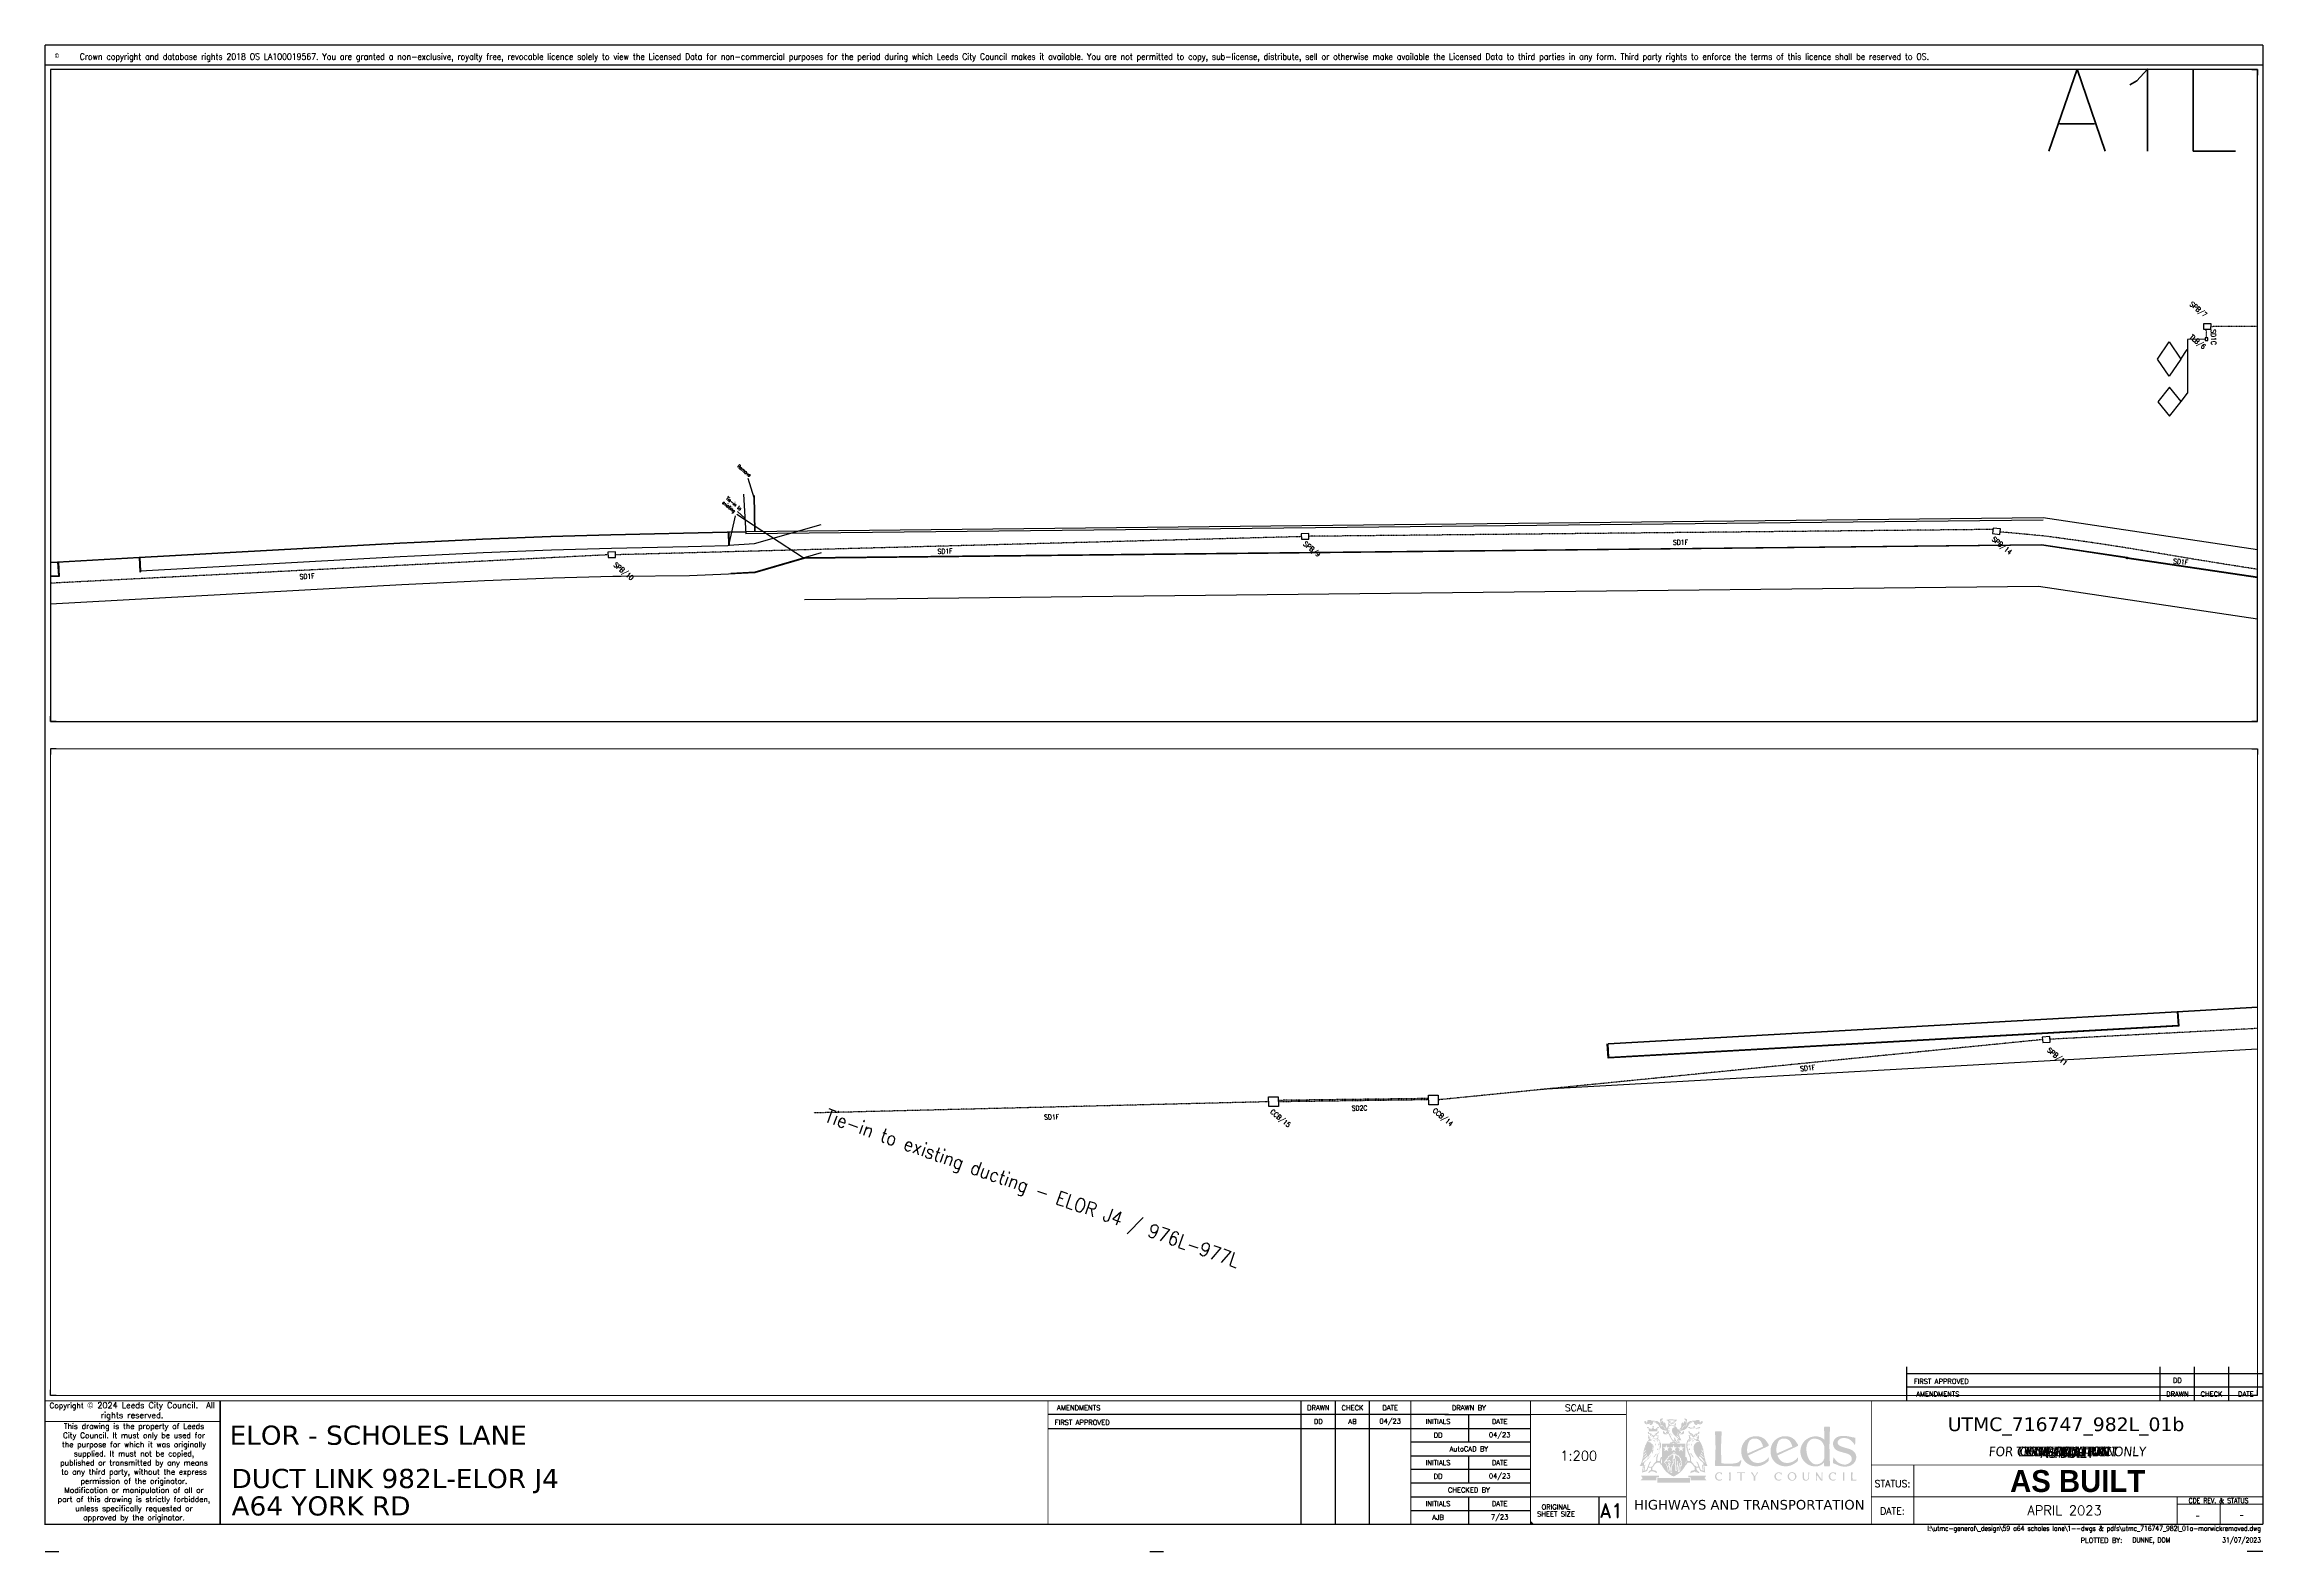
# Paper-space layout 'A1 DUCT LINK' of a CAD drawing. Extents: x 0 to 810, y -10 to 540.
# The model-space entities are those that its viewports show. They can reach past a viewport. Long polylines and large blocks are cut down to what shows.
import ezdxf
from ezdxf.enums import TextEntityAlignment as Align
from ezdxf.lldxf.tags import DXFTag

# ---------------------------------------------------------------- set-up
doc = ezdxf.new("R2010")
doc.units = 0
doc.linetypes.add('DASHDOT1', pattern=[2, 1, -0.5, 0, -0.5])
doc.layers.get('0').update_dxf_attribs({"color": 222})
for name, color, linetype, lineweight in [('CH-01-M_Ex_Edging', 170, 'E1', 30), ('CH-01-M_Ex_Edging_Remove', 170, 'E1', 30), ('CH-01-M_Ex_ELOR_Combined Kerb Drain CKD_Tie-in', 21, 'CKD', 70), ('CH-Pr_25_93_60_20-M-Dn_Paving_KerbConcreteFlatTopEdgeE1', 170, 'E1', 30), ('CH-Pr_25_93_60_20-M-Dn_Paving_KerbPrecast_K1 Half Batter Kerbs', 220, 'K1', 70)]:
    doc.layers.add(name, color=color, linetype=linetype, lineweight=lineweight)
for name, color, linetype in [('CH-01-M_Pr_Edging', 7, 'Continuous'), ('CH-01-M_Pr_EdgingEdge', 8, 'Continuous'), ('CH-01-M_Pr_Kerb', 2, 'Continuous'), ('CH-01-M_Pr_KerbEdge', 8, 'Continuous'), ('du-UTMCBOX', 40, 'Continuous'), ('du-UTMCDUCT-C1', 40, 'DASHDOT1'), ('du-UTMCDUCT-F1', 40, 'DASHDOT1'), ('du-UTMCTEXT', 40, 'Continuous'), ('HW-01-M_Earthworks_Tadpoles', 3, 'Continuous'), ('loops', 3, 'Continuous'), ('Text', 7, 'Continuous'), ('UTC_Proposed Loops', 3, 'Continuous'), ('Viewport', 251, 'Continuous'), ('ZY-00-P_FR_Amend', 4, 'Continuous'), ('ZY-00-P_FR_Amend_Alt', 4, 'Continuous'), ('ZY-00-P_FR_AUTOFIELDS', 4, 'Continuous'), ('ZY-00-P_FR_CDE', 2, 'Continuous'), ('ZY-00-P_FR_CDE_Attribute', 4, 'Continuous'), ('ZY-00-P_FR_Label_AS_BUILT', 7, 'Continuous'), ('ZY-00-P_FR_Label_CONSTRUCTION', 7, 'Continuous'), ('ZY-00-P_FR_Label_CONSULTATION', 7, 'Continuous'), ('ZY-00-P_FR_Label_FOR COSTING', 7, 'Continuous'), ('ZY-00-P_FR_Label_INFO', 7, 'Continuous'), ('ZY-00-P_FR_Label_TENDER', 7, 'Continuous'), ('ZY-00-P_FR_Label_TERM CONTRACT', 7, 'Continuous'), ('ZY-00-P_FR_LCC_Disclaimer', 8, 'Continuous'), ('ZY-00-P_FR_OS_Copyright', 8, 'Continuous'), ('ZY-00-P_FR_Pen025', 4, 'Continuous'), ('ZY-00-P_FR_Pen035', 7, 'Continuous'), ('ZY-00-P_FR_Titles', 7, 'Continuous'), ('ZY-00-P_FR_UserRef', 8, 'Continuous')]:
    doc.layers.add(name, color=color, linetype=linetype)
doc.layers.add('Z--01-M_DesLines', color=11, linetype='Continuous', plot=False)
doc.styles.add('ATK_Anno_1.8mm', font='arial.ttf', dxfattribs={"height": 1.8})
doc.styles.add('BOLD', font='bold.shx')
doc.styles.add('LCC Romans', font='romans.shx', dxfattribs={"width": 0.9})
doc.styles.add('LCC VERDANA', font='verdana.ttf')
doc.styles.add('OS', font='simplex.shx')
doc.styles.add('ROMAND-FR', font='romand')
doc.styles.add('Romans', font='romans.shx', dxfattribs={"width": 0.9})
doc.styles.get("Standard").update_dxf_attribs({"font": 'romans.shx'})
tags = doc.linetypes.add('CKD', pattern='A,5,-0.4,["CKD",Standard,S=2.5,R=0,X=0,Y=-1.25],-7.75,5', length=18.15).pattern_tags.tags
tags[6] = DXFTag(74, 10)
tags = doc.linetypes.add('E1', pattern='A,9.5,-5,["E1",ATK_Anno_1.8mm,S=2.5,R=0,X=0,Y=-1.731182],-14,10.5', length=39).pattern_tags.tags
tags[6] = DXFTag(74, 10)
doc.linetypes.add('K1', pattern='A,9.5,-5,["K1",ATK_Anno_1.8mm,S=2.5,R=0,X=0,Y=-1.731182],-14,10.5', length=39)

# ---------------------------------------------------------------- blocks, each defined once
blk = doc.blocks.new('R14SHEET')
at = {"flags": 128}
blk.add_lwpolyline([(0, 0), (1, 0), (0, 1), (0, 0)], dxfattribs=at)
blk.add_solid([(0, 0), (0, 1), (1, 0)])
blk = doc.blocks.new('LCC-Logo-Black')
at = {"lineweight": 0}
h = blk.add_hatch(color=256, dxfattribs=at)
h.paths.add_polyline_path([(33.7, 125.4, -0.103448), (34.1, 126.3, -0.081237), (35.6, 127.6), (37.2, 128.7, 0.028838), (33.3, 128.7, -0.025503), (30.9, 128.7, -0.22923), (30, 129.1, 0.198084), (27.2, 130.4, 0.08941), (24.6, 129.9, -0.111935), (22.1, 130.5, 0.080584), (22.4, 129.3, 0.094329), (23.8, 127.5, 0.024205), (23, 127.6, 0.265968), (20.4, 126.2, 0.209247), (21.5, 122.9, 0.229342), (25.4, 122, -0.064765), (26.8, 123.1, -0.131158), (27.6, 123.3, -0.434987), (27.9, 123, -0.219914), (27.4, 122.1, 0.267502), (26.6, 120.1, 0.259185), (32, 122, 0.138383)])
edge = h.paths.add_edge_path()
edge.add_arc((47.9, 109.8), 6.23, 152.0885, 171.6812, ccw=False)
edge.add_arc((47.4, 110), 5.74, 138.4402, 151.5397, ccw=False)
edge.add_ellipse((43.5, 115.1), major_axis=(-1.81, 0), ratio=0.717725, start_angle=14.4658, end_angle=78.3236, ccw=False)
edge.add_line((41.7, 114.7), (40.7, 113.9))
edge.add_arc((28, 129.9), 20.4, 300.4809, 308.2294, ccw=False)
edge.add_arc((35.3, 117.5), 6.03, 281.8454, 300.6757, ccw=False)
edge.add_arc((36.2, 113.3), 1.77, 236.704, 279.4876, ccw=False)
edge.add_arc((36.5, 113.4), 2, 199.4412, 230.9999, ccw=False)
edge.add_arc((42.5, 115.1), 8.16, 180.0901, 196.7618, ccw=False)
edge.add_line((34.3, 115.1), (32.5, 115.1))
edge.add_arc((25.5, 115.4), 7.08, 348.1779, 357.3723, ccw=False)
edge.add_arc((28.3, 114.7), 4.19, 326.7204, 349.8214, ccw=False)
edge.add_arc((30.2, 113.6), 1.98, 251.151, 323.5361, ccw=False)
edge.add_arc((31.7, 118.4), 7.04, 231.2266, 252.4132, ccw=False)
edge.add_arc((37.6, 126.7), 17.2, 223.2467, 233.0125, ccw=False)
edge.add_ellipse((23.3, 115.1), major_axis=(-1.81, 0), ratio=0.717725, start_angle=96.7375, end_angle=172.118, ccw=False)
edge.add_arc((14.5, 106.9), 11.4, 23.1253, 37.3252, ccw=False)
edge.add_arc((22.2, 110), 3.07, 6.5135, 25.6661, ccw=False)
edge.add_arc((-4.2, 109.1), 29.4, -2.7114, 2.3822, ccw=False)
edge.add_line((25.2, 107.7), (41.7, 107.7))
edge.add_line((41.7, 107.7), (41.7, 110.7))
h.paths.add_polyline_path([(53.2, 133.7, 0.058989), (48.9, 132.6, 0.120379), (47.6, 131.8, 0.135163), (47.4, 131.3, 0.045797), (47.4, 129.2), (47.5, 127.7, 0.160636), (47.8, 127, 0.085062), (48.7, 126.1, 0.544718), (48.9, 126.2, -0.047313), (49.1, 127.8, -0.253234), (49.6, 128.5, 0.098737), (50.6, 129.1, 0.073041), (52.8, 132.5, 0.063539)])
h.paths.add_polyline_path([(19.6, 126.2, 0.110442), (18.9, 127.6, 0.220087), (17.7, 128.1), (17.5, 128.1, 0.261911), (16.2, 127.4, 0.193241), (16, 125.4, 0.118322), (17.5, 123.2, 0.118446), (20.1, 121.7, 0.07178), (23.4, 121.2), (23.4, 121.3), (22.3, 121.8, -0.232861), (20, 124.7, 0.03139)])
edge = h.paths.add_edge_path(flags=16)
edge.add_ellipse((43.5, 115.1), major_axis=(-1.81, 0), ratio=0.717725, start_angle=78.3236, end_angle=374.4658)
edge.add_ellipse((43.5, 115.1), major_axis=(-1.81, 0), ratio=0.717725, start_angle=14.4658, end_angle=78.3236)
edge = h.paths.add_edge_path()
edge.add_ellipse((33.5, 116.7), major_axis=(-1.81, 0), ratio=0.717725, start_angle=0, end_angle=360)
edge = h.paths.add_edge_path()
edge.add_ellipse((23.3, 115.1), major_axis=(-1.81, 0), ratio=0.717725, start_angle=172.118, end_angle=456.7375)
edge.add_ellipse((23.3, 115.1), major_axis=(-1.81, 0), ratio=0.717725, start_angle=96.7375, end_angle=172.118)
h.paths.add_polyline_path([(97.4, 83.5), (51.1, 83.5), (51.1, 39.6, 0.182093), (74, 18.3, 0.175568), (97.4, 39.8)])
h.paths.add_polyline_path([(63.8, 68), (59.7, 71), (55.5, 68), (57.1, 72.9), (53, 75.9), (58.1, 75.9), (59.7, 80.8), (61.2, 75.9), (66.4, 75.9), (62.2, 72.9)], flags=16)
h.paths.add_polyline_path([(67.5, 59.7, -0.38807), (72.7, 62.1, -0.131687), (72.6, 64.7, -0.217165), (73.8, 66, -0.19575), (75.9, 66.1, -0.260117), (77.4, 64.7, -0.121598), (77.5, 62.3, -0.087047), (79.1, 62.1, -0.307116), (81.5, 60.1, -0.076253), (83.4, 59.9, -0.395087), (85.6, 56.7, -0.182179), (88.4, 54.1, -0.165272), (88.5, 51.3, -0.148256), (90.1, 48.4, -0.19892), (89.4, 45.5, -0.169608), (90.2, 43.7), (90.3, 41.6, -0.15753), (89.9, 39.3, -0.36039), (87.8, 38.4, 0.41739), (87.2, 37.9, 0.093585), (87.1, 36.7, -0.079745), (87, 29.8, -0.057253), (85.3, 27.5, -0.237651), (84.3, 26.9), (83.5, 26.9, -0.483104), (82.5, 28.4, 0.018716), (82.9, 36, 0.088608), (81.8, 38.5, 0.371481), (81.3, 38.3, 0.178682), (81.3, 37.8, -0.049592), (81.4, 31.5, -0.09375), (80.3, 29.7, -0.367834), (77.7, 29.7, -0.33107), (77.7, 31.3, 0.031871), (77.4, 37.8, 0.08315), (76.8, 39.8, -0.201002), (76.9, 43.7), (77.2, 44.4, 0.162777), (77.2, 44.7), (77.2, 45.6, -0.08476), (76.5, 47.8, -0.090798), (76.5, 49.9, 0.029376), (76.7, 51.3), (76.7, 52.2, 0.150172), (76.4, 53.2, 0.256062), (75.4, 53.9), (74.8, 53.9, 0.391931), (73.7, 52.6, 0.052474), (73.6, 51.2, 0.065844), (74.1, 49.3, -0.031869), (74.3, 45.6, -0.040107), (74.2, 43.7, -0.163092), (73.8, 43.3, -0.104935), (72.7, 42.8, 0.266368), (72.3, 42.4, -0.113696), (71.7, 39.8, 0.202754), (70.9, 38, 0.056684), (70.8, 30.4), (70.9, 29.6, -0.103053), (71.3, 26.8, -0.21223), (70.4, 25.1, -0.44172), (67.8, 26, -0.131955), (67.5, 27), (67.1, 34, 0.071908), (66.9, 35.2, 0.086461), (66.5, 36), (66.2, 36.2), (66.1, 31.9, 0.08175), (66.1, 31.2, -0.075357), (66.3, 29.4, -0.286766), (65.5, 28.2, -0.25328), (63.9, 28.2, -0.146276), (62.7, 29.8, -0.107362), (62.5, 30.2), (62.3, 33.8, -0.10324), (61.8, 36.4), (61.8, 37.8, -0.080404), (61.1, 38.3, -0.086448), (59.3, 41.2, 0.109615), (57.5, 44.6, -0.394259), (55.4, 46.8, -0.453322), (57.3, 48.6, -0.096625), (57.9, 50.6, -0.283254), (60.1, 52, -0.37857), (62.4, 55, -0.208476), (63.8, 58.4, -0.178754)], flags=16)
h.paths.add_polyline_path([(70, 68), (71.6, 72.9), (67.4, 75.9), (72.5, 75.9), (74.1, 80.8), (75.7, 75.9), (80.8, 75.9), (76.7, 72.9), (78.2, 68), (74.1, 71)], flags=16)
h.paths.add_polyline_path([(76.3, 63.5, -1), (73.6, 63.5, -1)], flags=0)
h.paths.add_polyline_path([(84.6, 68), (86.2, 72.9), (82, 75.9), (87.2, 75.9), (88.7, 80.8), (90.3, 75.9), (95.4, 75.9), (91.3, 72.9), (92.8, 68), (88.7, 71)], flags=16)
h.paths.add_polyline_path([(64.7, 38.7, 0.155181), (65.1, 37.9, 0.029495), (65, 31.1), (65.3, 30.6), (65.4, 30, -0.18131), (65.2, 29.2, -0.325183), (64.2, 29.3, -0.145325), (63.6, 30.5, -0.034588), (63.3, 32.6), (63.3, 34.2, -0.161312), (63, 35.2), (62.8, 37.8, 0.174319)], flags=0)
h.paths.add_polyline_path([(113.7, 90.2, 0.203699), (112.8, 90.1, 0.183014), (110.3, 87.4), (110.4, 87.3, -0.111718), (111.5, 87.9, -0.489478), (112.3, 87.4), (112.4, 87.2), (112.5, 87.2, -0.164286), (113.8, 89.2, 0.531927)], flags=17)
h.paths.add_polyline_path([(107.7, 90.5, 0.273505), (107.1, 90.7, 0.178281), (105.9, 90, 0.173828), (104.7, 87.3), (104.8, 87.3, -0.098996), (105.3, 87.7, -0.356297), (106.1, 87.6, -0.059612), (106.3, 87.1, -0.079928), (107, 88.9, -0.082993), (107.7, 89.6, 0.346317)], flags=17)
h.paths.add_polyline_path([(109.2, 79.7), (108.9, 79.4), (109, 82.4, -0.133417), (109.4, 82.9, -0.462165), (110.3, 82.8, -0.079061), (110.6, 82.3), (110.4, 79.3), (110.1, 79.7, 0.41912)], flags=17)
h.paths.add_polyline_path([(104.1, 79.7), (103.7, 79.4), (103.7, 82.4, -0.092407), (104, 82.9, -0.497418), (105, 82.9, -0.066829), (105.3, 82.4), (105.3, 79.4), (105, 79.7, 0.41688)], flags=17)
h.paths.add_polyline_path([(105.9, 73.7, 0.158554), (105.3, 74.1, 0.357265), (104.6, 73.8, 0.112208), (104.4, 73.1), (105.1, 70.3, -0.412167), (106.1, 70.8, -0.058682), (107, 70.4)], flags=17)
edge = h.paths.add_edge_path()
edge.add_arc((126.2, 110), 3.07, 154.3339, 173.4865, ccw=False)
edge.add_arc((133.9, 106.9), 11.4, 142.6748, 156.8747, ccw=False)
edge.add_ellipse((125, 115.1), major_axis=(1.81, 0), ratio=0.717725, start_angle=187.882, end_angle=263.2625, ccw=False)
edge.add_arc((110.7, 126.7), 17.2, 306.9875, 316.7533, ccw=False)
edge.add_arc((116.6, 118.4), 7.04, 287.5868, 308.7734, ccw=False)
edge.add_arc((118.1, 113.6), 1.98, 216.4639, 288.849, ccw=False)
edge.add_arc((120, 114.7), 4.19, 190.1786, 213.2796, ccw=False)
edge.add_arc((122.9, 115.4), 7.08, 182.6277, 191.8221, ccw=False)
edge.add_line((115.8, 115.1), (114, 115.1))
edge.add_arc((105.9, 115.1), 8.16, 343.2382, 359.9099, ccw=False)
edge.add_arc((111.8, 113.4), 2, 309.0001, 340.5588, ccw=False)
edge.add_arc((112.1, 113.3), 1.77, 260.5124, 303.296, ccw=False)
edge.add_arc((113, 117.5), 6.03, 239.3243, 258.1546, ccw=False)
edge.add_arc((120.3, 129.9), 20.4, 231.7706, 239.5191, ccw=False)
edge.add_line((107.7, 113.9), (106.6, 114.7))
edge.add_ellipse((104.9, 115.1), major_axis=(1.81, 0), ratio=0.717725, start_angle=281.6764, end_angle=345.5342, ccw=False)
edge.add_arc((100.9, 110), 5.74, 28.4603, 41.5598, ccw=False)
edge.add_arc((100.5, 109.8), 6.23, 8.3188, 27.9115, ccw=False)
edge.add_line((106.6, 110.7), (106.6, 107.7))
edge.add_line((106.6, 107.7), (123.1, 107.7))
edge.add_arc((152.5, 109.1), 29.4, 177.6178, 182.7114, ccw=False)
h.paths.add_polyline_path([(169.4, 105.9), (168.6, 107.9), (156.9, 107.9), (156.1, 106, -0.034981), (155.8, 40.9), (156.6, 39, -0.01359), (204.7, 38.2, 0.046472), (207.6, 46.2, 0.052153), (208.2, 50.1), (206.5, 50.6, -0.217157), (198.7, 45, -0.06654), (183.5, 43.7, -0.010657), (169, 44.2, -0.034138)])
h.paths.add_polyline_path([(258.1, 87.9, 0.123781), (250.1, 95.1, 0.126898), (236.2, 98, 0.318691), (209.7, 78.7, 0.137722), (209, 60.1, 0.198269), (222.1, 42.6, 0.195504), (246.3, 39.5, 0.107055), (261.9, 48.6, 0.070045), (262.7, 53.1, 0.118876), (262, 56.1, -0.290976), (236.2, 45.5, -0.161124), (227.1, 50.8, -0.057118), (221.5, 59.9), (262.1, 78.7), (262.5, 81.3)])
h.paths.add_polyline_path([(222.8, 86.4, -0.310914), (234.3, 93.4, -0.238023), (246.4, 88.2, -0.106576), (251.2, 77.3), (220.2, 63.7, -0.145007)], flags=16)
h.paths.add_polyline_path([(320.1, 78.7), (320.5, 81.3), (316.1, 87.9, 0.123781), (308, 95.1, 0.126898), (294.1, 98, 0.318691), (267.7, 78.7, 0.137722), (267, 60.1, 0.198269), (280.1, 42.6, 0.195504), (304.2, 39.5, 0.107055), (319.9, 48.6, 0.070045), (320.7, 53.1, 0.118876), (320, 56.1, -0.290976), (294.2, 45.5, -0.161124), (285.1, 50.8, -0.057118), (279.5, 59.9)])
h.paths.add_polyline_path([(280.8, 86.4, -0.310914), (292.2, 93.4, -0.238023), (304.4, 88.2, -0.106576), (309.2, 77.3), (278.2, 63.7, -0.145007)], flags=16)
h.paths.add_polyline_path([(383.9, 115), (383.1, 116.9), (372.9, 116.9), (371.9, 115.1, -0.009603), (372.8, 90.9, 0.206866), (354.7, 97.7, 0.282791), (327.8, 80.4, 0.378782), (339.1, 42.7, 0.148595), (354.9, 38.2, 0.237785), (371.9, 46), (371.9, 40.5), (372.8, 38.7), (383.1, 38.7), (383.9, 40.6, -0.030802)])
h.paths.add_polyline_path([(337.7, 79.4, -0.167013), (344.6, 90.7, -0.151632), (352, 93.2, -0.069127), (358.6, 92.4, -0.131317), (366.7, 88.2, -0.15316), (372.8, 76, -0.007371), (372.5, 53.8, -0.32423), (357, 42.1, -0.200875), (346.2, 46.9, -0.135939), (338.2, 62.7, -0.033254), (337, 71, -0.067856)], flags=16)
h.paths.add_polyline_path([(403.3, 79.1, -0.058931), (401, 80.8, -0.347277), (399.4, 88.2, -0.192608), (405.9, 93.7, -0.061104), (411.9, 94.4, -0.169), (425.5, 89.6, -0.053902), (430.8, 83.6), (433.2, 80.3, 0.039511), (433.9, 86.3, 0.023768), (433.9, 94.9, -0.007545), (420.5, 97.6, 0.086519), (404.8, 98.2, 0.13588), (396, 94.9, 0.121466), (391, 88.8, 0.113426), (389.8, 83.6, 0.057253), (390.2, 79.8, 0.173342), (395.3, 71.5, 0.092104), (401.7, 68.1, 0.020483), (411.9, 65.2, -0.065134), (421.3, 62, -0.157577), (426.3, 56.6, -0.152042), (426.8, 50.9, -0.110133), (425.4, 48, -0.184844), (415.2, 42, -0.088707), (408.1, 42.5, -0.091788), (398.8, 46.7, -0.077305), (391.1, 56.3, 0.057289), (390.1, 51.9, 0.033206), (389.8, 44.6), (397.8, 41.5, 0.206679), (423.1, 39.4, 0.120721), (432.3, 46, 0.282036), (434.2, 63.5, 0.196034), (422.2, 72.7), (410.3, 76.2, -0.047667)])
h.paths.add_polyline_path([(158.9, 19.7, -0.110922), (159.8, 22.3, -0.148684), (162.3, 24.6, -0.108931), (164.4, 25, -0.138879), (167.3, 24.3, -0.166784), (169.1, 22), (170.2, 22.1), (170.2, 25.5), (170, 25.6, -0.168033), (168.5, 25.8, 0.090308), (164.3, 26.7, 0.189517), (158.9, 24.5, 0.103843), (156.7, 21.6, 0.114451), (156, 18.5, 0.225936), (159, 12.1, 0.190261), (164.5, 10, 0.107867), (167.9, 10.6, 0.126758), (170.1, 12.5), (169.4, 13.5, -0.163303), (167.2, 12, -0.079557), (164.3, 11.7, -0.171708), (161.4, 13, -0.097058), (159.6, 15.5, -0.138274)])
h.paths.add_polyline_path([(187.1, 25.8), (186.8, 26.3), (184.2, 26.3), (184, 25.8, -0.031364), (184, 10.9), (184.2, 10.3), (186.8, 10.3), (187.1, 10.9, -0.028639)])
h.paths.add_polyline_path([(209.1, 24.9, -0.026109), (214, 24.9, 0.004125), (215.8, 24.8, 0.031679), (215.6, 25.9, 0.022175), (215.5, 26.3), (199.7, 26.3, 0.054761), (199.6, 26.1, 0.045758), (199.4, 24.8, -0.008854), (201.3, 24.9, -0.017753), (206, 24.9, -0.030044), (206, 10.7), (206.2, 10.3), (208.9, 10.3), (209.1, 10.8, -0.026664)])
h.paths.add_polyline_path([(235.9, 10.8), (235.7, 10.3), (232.9, 10.3), (232.7, 10.8, 0.01445), (232.9, 18, 0.008666), (228.9, 23.5, -0.002162), (227.2, 26), (227.3, 26.3), (230, 26.3), (230.4, 26.1, -0.006869), (231.9, 23.5, 0.019559), (234.8, 18.7, 0.023648), (237.8, 23.6, 0.002578), (239.1, 26.1), (239.5, 26.3), (241.2, 26.3), (241.4, 26), (239.6, 23.5), (235.6, 17.8, 0.007567)])
h.paths.add_polyline_path([(276.5, 19.7, -0.110922), (277.4, 22.3, -0.148684), (279.9, 24.6, -0.108931), (282.1, 25, -0.138879), (285, 24.3, -0.166784), (286.7, 22), (287.9, 22.1), (287.9, 25.5), (287.6, 25.6, -0.168033), (286.2, 25.8, 0.090308), (282, 26.7, 0.189517), (276.5, 24.5, 0.103843), (274.3, 21.6, 0.114451), (273.7, 18.5, 0.225936), (276.6, 12.1, 0.190261), (282.2, 10, 0.107867), (285.6, 10.6, 0.126758), (287.7, 12.5), (287.1, 13.5, -0.163303), (284.8, 12, -0.079557), (281.9, 11.7, -0.171708), (279.1, 13, -0.097058), (277.2, 15.5, -0.138274)])
h.paths.add_polyline_path([(317.3, 20.2, 0.12694), (315.4, 23.7, 0.13426), (311.3, 26.6, 0.157969), (306.1, 26.6, 0.135115), (301.7, 23.5, 0.182863), (299.8, 18.4, 0.191741), (301.9, 13, 0.098461), (304.9, 10.7, 0.113026), (308.7, 9.8, 0.165696), (313.8, 11.6, 0.084765), (316.2, 14.1, 0.105834), (317.4, 17.1, 0.094012)])
h.paths.add_polyline_path([(303.6, 22.5, -0.113257), (305.8, 24.8, -0.269617), (310.9, 24.8, -0.118742), (313.6, 22.1, -0.17535), (314.5, 16.5, -0.202992), (311.5, 11.9, -0.289916), (306.2, 12.1, -0.17711), (303, 16.5, -0.191947)], flags=16)
h.paths.add_polyline_path([(332.6, 25.9), (332.4, 26.3), (329.7, 26.3), (329.5, 26, -0.026447), (329.7, 23.3, -0.008618), (329.8, 16.2, 0.080576), (330.4, 12.9, 0.147171), (331.5, 11.4, 0.092532), (333.8, 10.3, 0.052886), (336.2, 10, 0.035019), (337.6, 10.1, 0.101702), (339.5, 10.8, 0.117464), (341.4, 12.8, 0.057063), (342.1, 14.1, 0.091444), (342.4, 15.5, -0.009216), (342.5, 23.5, -0.028034), (342.7, 25.9), (342.5, 26.3), (340.8, 26.3), (340.7, 25.9, -0.018062), (340.9, 16.6, -0.033119), (340.7, 15.3, -0.064026), (340.3, 14.1, -0.07362), (339.5, 12.9, -0.14392), (337.2, 11.6, -0.107312), (335.1, 11.8, -0.135421), (333.5, 12.7, -0.140037), (332.6, 14.7, -0.030502), (332.4, 16.4, -0.024445)])
h.paths.add_polyline_path([(359.8, 23.3, -0.012533), (357.9, 26.3), (356, 26.3), (355.8, 25.9, -0.027978), (355.8, 10.8), (356, 10.3), (357.6, 10.3), (357.8, 10.7, -0.000561), (357.6, 15, -0.042393), (357.8, 21.2, -0.008052), (362.3, 14.9, 0.023469), (363.6, 13, -0.041294), (365.2, 10.7), (365.7, 10.3), (368.8, 10.3), (369, 10.8, -0.033382), (369, 25.9), (368.8, 26.3), (367.2, 26.3), (367, 26), (367.1, 23.4, -0.025415), (367.1, 12.7, 0.002994), (365.2, 15.3, -0.016549), (363.4, 17.9, -0.005528)])
h.paths.add_polyline_path([(385, 22.3, -0.148684), (387.5, 24.6, -0.108931), (389.7, 25, -0.138879), (392.5, 24.3, -0.166784), (394.3, 22), (395.5, 22.1), (395.5, 25.5), (395.2, 25.6, -0.152676), (393.9, 25.7, 0.093071), (389.6, 26.7, 0.189517), (384.1, 24.5, 0.103843), (381.9, 21.6, 0.114451), (381.2, 18.5, 0.225936), (384.2, 12.1, 0.190261), (389.8, 10, 0.107867), (393.1, 10.6, 0.126758), (395.3, 12.5), (394.6, 13.5, -0.163303), (392.4, 12, -0.079557), (389.5, 11.7, -0.171708), (386.6, 13, -0.097058), (384.8, 15.5, -0.138274), (384.1, 19.7, -0.110922)])
h.paths.add_polyline_path([(412.3, 25.8), (412.1, 26.3), (409.5, 26.3), (409.2, 25.8, -0.031364), (409.2, 10.9), (409.5, 10.3), (412.1, 10.3), (412.3, 10.9, -0.028639)])
h.paths.add_polyline_path([(428.5, 25.9), (428.3, 26.3), (425.6, 26.3), (425.4, 26, -0.027701), (425.4, 10.8), (425.6, 10.3, -0.015021), (435.6, 10.2, 0.074576), (435.9, 11.3, 0.012167), (436, 11.9, 0.07562), (436, 12.7, -0.120292), (435, 12.1, -0.057474), (433.5, 11.8, -0.031969), (428.5, 11.7, -0.033042)])
h.paths.add_polyline_path([(41.8, 6.1), (106.4, 6.1), (106.4, 15.2), (41.8, 15.2)])
h.paths.add_polyline_path([(103, 19.6), (138.4, 19.6), (135.4, 15.1), (139.5, 10.5), (107.9, 10.5), (107.9, 16.8), (103, 16.8)])
h.paths.add_polyline_path([(45.1, 19.6), (9.7, 19.6), (12.7, 15.1), (8.5, 10.5), (40.1, 10.5), (40.1, 16.8), (45.1, 16.8)])
edge = h.paths.add_edge_path()
edge.add_ellipse((125, 115.1), major_axis=(1.81, 0), ratio=0.717725, start_angle=0, end_angle=360, ccw=False)
edge = h.paths.add_edge_path()
edge.add_ellipse((114.8, 116.7), major_axis=(1.81, 0), ratio=0.717725, start_angle=0, end_angle=360, ccw=False)
edge = h.paths.add_edge_path(flags=17)
edge.add_ellipse((104.9, 115.1), major_axis=(1.81, 0), ratio=0.717725, start_angle=0, end_angle=360, ccw=False)
edge = h.paths.add_edge_path()
edge.add_arc((122.9, 115.4), 7.08, 182.6277, 191.8221)
edge.add_arc((120, 114.7), 4.19, 190.1786, 213.2796)
edge.add_arc((118.1, 113.6), 1.98, 216.4639, 288.849)
edge.add_arc((116.6, 118.4), 7.04, 287.5868, 308.7734)
edge.add_arc((110.7, 126.7), 17.2, 306.9875, 316.7533)
edge.add_arc((100.9, 110), 5.74, 28.4603, 41.5598, ccw=False)
edge.add_arc((100.5, 109.8), 6.23, 8.3188, 27.9115, ccw=False)
edge.add_line((106.6, 110.7), (106.6, 107.7))
edge.add_line((106.6, 107.7), (123.1, 107.7))
edge.add_arc((152.5, 109.1), 29.4, 177.6178, 182.7114, ccw=False)
edge.add_arc((126.2, 110), 3.07, 154.3339, 173.4865, ccw=False)
edge.add_arc((133.9, 106.9), 11.4, 142.6748, 156.8747, ccw=False)
edge.add_line((115.8, 115.1), (114, 115.1))
edge.add_arc((105.9, 115.1), 8.16, 343.2382, 359.9099, ccw=False)
edge.add_arc((111.8, 113.4), 2, 309.0001, 340.5588, ccw=False)
edge.add_arc((112.1, 113.3), 1.77, 260.5124, 303.296, ccw=False)
edge.add_arc((113, 117.5), 6.03, 239.8774, 258.1546, ccw=False)
edge.add_arc((120.3, 129.9), 20.4, 231.7706, 239.6826, ccw=False)
edge.add_line((107.7, 113.9), (106.6, 114.7))
edge = h.paths.add_edge_path(flags=0)
edge.add_arc((62.9, 36.4), 4.1, 35.5221, 55.6687, ccw=False)
edge.add_line((66.3, 38.7), (67.8, 36.1))
edge.add_arc((66.5, 35.3), 1.6, 7.2373, 31.1462, ccw=False)
edge.add_arc((55.1, 32.8), 13.2, 3.4076, 11.6546, ccw=False)
edge.add_arc((9.4, 28.5), 59.2, -1.091, 4.995, ccw=False)
edge.add_arc((70.1, 27.3), 1.62, 178.04, 209.1719)
edge.add_arc((69.3, 26.9), 0.728, 212.5126, 281.9928)
edge.add_arc((69.4, 27.1), 0.933, 277.493, 346.7412)
edge.add_arc((67.4, 27.6), 2.98, 345.7955, 375.0207)
edge.add_arc((62.1, 27.1), 8.27, 8.7615, 19.907)
edge.add_arc((73.9, 31), 4.21, 180.5059, 195.1179, ccw=False)
edge.add_line((69.7, 31), (69.6, 36.4))
edge.add_arc((56.7, 36.6), 12.9, 359.1441, 368.0319)
edge.add_arc((72.6, 39), 3.18, 172.3895, 191.136, ccw=False)
edge.add_arc((67.1, 42.2), 3.58, 309.9195, 357.5142)
edge.add_arc((76.4, 42.2), 5.65, 166.6647, 181.906, ccw=False)
edge.add_arc((71.2, 43.5), 0.366, 94.2036, 178.0018, ccw=False)
edge.add_arc((70.6, 46.7), 2.92, 282.515, 307.4135)
edge.add_arc((71.8, 45.1), 0.864, 309.5234, 359.7146)
edge.add_line((72.7, 45.1), (72.5, 49))
edge.add_line((72.5, 49), (72.1, 50.6))
edge.add_line((72.1, 50.6), (72.1, 53))
edge.add_arc((75.5, 52.5), 3.47, 128.3988, 170.4198, ccw=False)
edge.add_line((73.4, 55.2), (73.4, 60.5))
edge.add_arc((71.6, 55.4), 5.4, 70.5183, 84.5864)
edge.add_arc((71.7, 57.8), 2.99, 83.1761, 141.7264)
edge.add_arc((75.7, 54.1), 8.4, 138.7679, 148.5367)
edge.add_arc((69, 49), 9.54, 92.9872, 107.3098)
edge.add_arc((67.1, 54.8), 3.35, 105.9572, 171.336)
edge.add_arc((71.7, 54.1), 8, 170.7476, 180.8354)
edge.add_arc((63.4, 54), 0.328, 285.7309, 352.3768, ccw=False)
edge.add_arc((65.3, 46.8), 7.05, 104.8993, 114.916)
edge.add_arc((63.2, 51.8), 1.73, 121.9583, 167.455)
edge.add_arc((65.6, 51), 4.26, 164.1904, 187.6291)
edge.add_arc((60.6, 50.3), 0.839, -38.8506, 8.142, ccw=False)
edge.add_arc((67.6, 45.2), 7.89, 144.4808, 155.0415)
edge.add_arc((58.5, 49.5), 2.18, 287.3738, 332.9079, ccw=False)
edge.add_arc((58.9, 48.1), 0.77, 259.1188, 292.6904, ccw=False)
edge.add_arc((58.5, 39.3), 8.08, 88.1426, 94.8901)
edge.add_arc((57.8, 46.4), 0.951, 91.8523, 167.0519)
edge.add_arc((58.3, 46.6), 1.42, 178.6305, 257.1593)
edge.add_arc((57.8, 44.4), 0.847, 44.8153, 73.9085, ccw=False)
edge.add_arc((56.1, 42.2), 3.58, 8.0873, 50.2103, ccw=False)
edge.add_arc((67, 44.2), 7.5, 191.1489, 213.6941)
edge.add_arc((62.3, 41.2), 1.94, 217.2371, 269.0564)
edge.add_arc((62.4, 40.8), 1.53, 263.7277, 323.2394)
edge.add_arc((59.9, 42.6), 4.61, 323.527, 336.185)
edge.add_arc((59.2, 43.3), 5.52, 333.0243, 343.1226)
edge.add_arc((61.9, 42.2), 2.62, 348.6781, 376.5244)
edge.add_arc((64.5, 44.2), 1.24, 219.6883, 269.4748, ccw=False)
edge.add_arc((65.9, 45.3), 3.11, 175.8369, 218.9848, ccw=False)
edge.add_arc((65.1, 45.3), 2.24, 96.6626, 174.6694, ccw=False)
edge.add_arc((65.2, 45.9), 1.73, 31.8106, 102.532, ccw=False)
edge.add_arc((66.1, 46.5), 0.64, -95.7311, 26.8875, ccw=False)
edge.add_arc((66.1, 46.8), 0.907, 226.1086, 266.5573, ccw=False)
edge.add_arc((65, 45.5), 0.74, 55.3914, 132.1478)
edge.add_arc((64.9, 45.5), 0.654, 124.9851, 206.2661)
edge.add_arc((65.7, 45.8), 1.47, 202.8637, 275.8677)
edge.add_arc((66, 46.3), 1.96, 265.0711, 329.66)
edge.add_arc((63.9, 46.3), 3.84, 345.1985, 397.6555)
edge.add_arc((65.8, 47.5), 1.67, 43.139, 93.5884)
edge.add_arc((65.3, 47), 2.23, 79.8101, 142.0939)
edge.add_arc((61.7, 49), 1.97, 312.4093, 340.1727, ccw=False)
edge.add_arc((62.6, 48.1), 0.717, 190.7223, 305.1705, ccw=False)
edge.add_arc((63.9, 48.4), 2.06, 117.2809, 191.579, ccw=False)
edge.add_arc((65.8, 45.2), 5.8, 86.8867, 119.0952, ccw=False)
edge.add_arc((66.1, 48.4), 2.55, 39.8464, 90.1513, ccw=False)
edge.add_arc((63.1, 46.3), 6.22, 0.7984, 37.4033, ccw=False)
edge.add_arc((66.3, 46), 3, -58.757, 6.9223, ccw=False)
edge.add_arc((65.8, 46.5), 3.77, 271.0247, 304.2982, ccw=False)
edge.add_arc((59.9, 42.4), 5.93, -26.2355, 4.0225, ccw=False)
edge = h.paths.add_edge_path(flags=0)
edge.add_line((76.6, 55.1), (76.6, 60.3))
edge.add_arc((78, 58.5), 2.34, 70.1779, 128.3109, ccw=False)
edge.add_arc((76.3, 57.4), 4.14, 19.1044, 52.9095, ccw=False)
edge.add_arc((81, 50.9), 7.86, 80.8915, 95.5239, ccw=False)
edge.add_arc((81.8, 56.1), 2.57, 37.2775, 80.2585, ccw=False)
edge.add_arc((81.9, 56.7), 2.23, -21.4852, 26.7129, ccw=False)
edge.add_arc((74.8, 40.7), 17.8, 50.1645, 58.8328, ccw=False)
edge.add_arc((84.2, 51.9), 3.09, 27.8075, 50.0962, ccw=False)
edge.add_arc((85.6, 52.5), 1.56, -9.3954, 35.6693, ccw=False)
edge.add_arc((85.8, 52.4), 1.37, 316.8139, 351.0365, ccw=False)
edge.add_arc((87.3, 51), 0.711, 139.4757, 202.3309)
edge.add_line((86.7, 50.8), (88.3, 48.8))
edge.add_arc((87, 47.8), 1.63, -51.669, 39.1331, ccw=False)
edge.add_arc((88.5, 45.8), 0.835, 125.7427, 218.1719)
edge.add_arc((75.9, 39.3), 13.4, 14.9823, 26.6135, ccw=False)
edge.add_line((88.8, 42.7), (89, 41.8))
edge.add_arc((84.4, 41.2), 4.63, -8.473, 7.2175, ccw=False)
edge.add_arc((88.1, 40.7), 0.923, 243.7205, 346.5916, ccw=False)
edge.add_arc((88.5, 41.9), 2.13, 229.1113, 247.4524, ccw=False)
edge.add_arc((88.1, 40.6), 1.04, 178.5921, 198.4172, ccw=False)
edge.add_line((87, 40.6), (87, 44.6))
edge.add_arc((86.3, 44.4), 0.705, 16.7818, 99.4072)
edge.add_arc((86.4, 44.4), 0.808, 104.8684, 175.2069)
edge.add_line((85.6, 44.4), (85.6, 39.1))
edge.add_arc((87.8, 39.2), 2.22, 182.0273, 195.4854)
edge.add_line((85.7, 38.6), (86, 37.4))
edge.add_arc((81.6, 36.5), 4.44, -1.0703, 12.7637, ccw=False)
edge.add_arc((17.2, 34.4), 68.9, -2.1174, 1.6095, ccw=False)
edge.add_arc((80.4, 32.2), 5.72, 337.0172, 356.5263, ccw=False)
edge.add_line((85.6, 30), (84.4, 28.5))
edge.add_arc((84.2, 28.7), 0.318, 189.3135, 311.4049, ccw=False)
edge.add_line((83.9, 28.7), (84.2, 30.9))
edge.add_arc((57.3, 33.3), 26.9, 354.8053, 366.3127)
edge.add_arc((81.7, 36.2), 2.41, 2.0646, 24.9607)
edge.add_line((83.9, 37.2), (82.1, 41.3))
edge.add_arc((83.4, 42), 1.44, 181.8256, 208.5061, ccw=False)
edge.add_arc((100.2, 44.5), 18.4, 175.0824, 187.9898, ccw=False)
edge.add_arc((82.6, 46), 0.789, 146.1504, 176.9551, ccw=False)
edge.add_arc((89.5, 42.5), 8.52, 138.7788, 152.1364, ccw=False)
edge.add_arc((81.8, 48.7), 1.39, 335.3634, 365.4454)
edge.add_arc((82.8, 48.8), 0.416, 9.2679, 88.6632)
edge.add_arc((82.6, 48.2), 0.969, 79.9581, 140.714)
edge.add_arc((85, 45.7), 4.38, 135.1104, 174.1343)
edge.add_arc((86.5, 45.1), 5.97, 169.7095, 195.5034)
edge.add_arc((72.8, 41.7), 8.12, -4.963, 13.0247, ccw=False)
edge.add_arc((81.6, 40.1), 1.1, 126.331, 171.1051)
edge.add_arc((94.5, 38), 14.2, 170.6815, 186.0004)
edge.add_arc((78.3, 36.2), 2.09, -5.8743, 7.7724, ccw=False)
edge.add_line((80.4, 36), (80.2, 31.9))
edge.add_arc((76.8, 33.5), 3.73, 320.2031, 334.6583, ccw=False)
edge.add_arc((78, 32.4), 2.09, 294.9146, 322.3857, ccw=False)
edge.add_arc((-60.5, 31.2), 139.4, 359.702, 362.3752)
edge.add_arc((61.3, 36.6), 17.5, 1.077, 13.5874)
edge.add_arc((86, 42.9), 7.97, 186.1629, 195.6138, ccw=False)
edge.add_arc((80.5, 42.5), 2.56, 143.4736, 191.2043, ccw=False)
edge.add_arc((74, 45.2), 4.62, 345.7293, 375.3973)
edge.add_arc((86.1, 49.2), 8.14, 162.42, 199.6107, ccw=False)
edge.add_arc((75.1, 52.1), 3.3, 351.1263, 423.2383)
edge = h.paths.add_edge_path(flags=17)
edge.add_arc((108.2, 63.8), 0.793, 46.752, 189.6776)
edge.add_arc((119, 67.9), 12.4, 199.9698, 220.3969)
edge.add_arc((127.6, 74.2), 23, 218.5835, 230.2668)
edge.add_arc((119.6, 64.1), 10.1, 228.3307, 242.5114)
edge.add_arc((115.1, 55.4), 0.234, 240.2162, 278.334)
edge.add_arc((115.1, 55.3), 0.142, 282.813, 406.4625)
edge.add_arc((-24.9, -68.9), 187.2, 41.5843, 42.6388)
edge.add_arc((125.4, 69.7), 17.2, 216.9106, 222.9822, ccw=False)
edge.add_arc((126.7, 71.4), 19.2, 201.2085, 218.7497, ccw=False)
edge = h.paths.add_edge_path(flags=17)
edge.add_arc((40.1, 63.8), 0.793, -9.6776, 133.248, ccw=False)
edge.add_arc((29.3, 67.9), 12.4, 319.6031, 340.0302, ccw=False)
edge.add_arc((20.8, 74.2), 23, 309.7332, 321.4165, ccw=False)
edge.add_arc((28.7, 64.1), 10.1, 297.4886, 311.6693, ccw=False)
edge.add_arc((33.3, 55.4), 0.234, 261.666, 299.7838, ccw=False)
edge.add_arc((33.3, 55.3), 0.142, 133.5375, 257.187, ccw=False)
edge.add_arc((173.2, -68.9), 187.2, 137.3612, 138.4157, ccw=False)
edge.add_arc((22.9, 69.7), 17.2, 317.0178, 323.0894)
edge.add_arc((21.6, 71.4), 19.2, 321.2503, 338.7915)
edge = h.paths.add_edge_path(flags=17)
edge.add_line((44, 73.1), (43.2, 70.3))
edge.add_arc((42.5, 70), 0.772, 16.8563, 106.4557)
edge.add_arc((43.4, 66.7), 4.19, 105.622, 119.0555)
edge.add_line((41.3, 70.4), (42.5, 73.7))
edge.add_arc((43.4, 73), 1.15, 108.8106, 144.8486, ccw=False)
edge.add_arc((43.2, 73.5), 0.608, 27.7406, 106.3808, ccw=False)
edge.add_arc((42.4, 73), 1.55, 5.9162, 31.5254, ccw=False)
edge = h.paths.add_edge_path(flags=17)
edge.add_line((43, 79.4), (43, 82.4))
edge.add_arc((44.9, 81.5), 2.06, 139.213, 154.5063, ccw=False)
edge.add_arc((43.8, 82.5), 0.611, 37.1068, 142.8932, ccw=False)
edge.add_arc((43.2, 81.9), 1.46, 20.2234, 41.3416, ccw=False)
edge.add_line((44.6, 82.4), (44.6, 79.4))
edge.add_line((44.6, 79.4), (44.2, 79.7))
edge.add_arc((43.8, 79.3), 0.641, 44.8694, 135.1306)
edge.add_line((43.3, 79.7), (43, 79.4))
edge = h.paths.add_edge_path(flags=17)
edge.add_line((38.1, 87.4), (37.9, 87.3))
edge.add_arc((36, 85.2), 2.82, 47.9237, 73.4218)
edge.add_arc((36.6, 87.3), 0.605, 67.3973, 171.952)
edge.add_line((36, 87.4), (36, 87.2))
edge.add_line((36, 87.2), (35.8, 87.2))
edge.add_arc((32.2, 86.2), 3.77, 14.6388, 51.9571)
edge.add_arc((34.9, 89.7), 0.642, 115.5343, 227.5731, ccw=False)
edge.add_arc((34.9, 89.2), 1.09, 60.135, 106.1893, ccw=False)
edge.add_arc((33.1, 85.4), 5.32, 22.3032, 63.7879, ccw=False)
edge = h.paths.add_edge_path(flags=17)
edge.add_line((39.4, 79.4), (39.3, 82.4))
edge.add_arc((38.2, 82), 1.18, 18.2017, 48.599)
edge.add_arc((38.5, 82.5), 0.609, 44.1193, 143.3382)
edge.add_arc((39.4, 81.7), 1.8, 141.6502, 159.7319)
edge.add_line((37.7, 82.3), (37.9, 79.3))
edge.add_line((37.9, 79.3), (38.2, 79.7))
edge.add_arc((38.7, 79.3), 0.629, 49.2885, 139.0249, ccw=False)
edge.add_line((39.1, 79.8), (39.4, 79.4))
edge = h.paths.add_edge_path(flags=17)
edge.add_line((43.7, 87.3), (43.5, 87.3))
edge.add_arc((42.2, 86.2), 1.7, 39.8985, 62.513)
edge.add_arc((42.7, 87.1), 0.624, 58.1895, 136.6329)
edge.add_arc((44, 86.4), 2.09, 146.5957, 160.2415)
edge.add_arc((36, 85.8), 6.11, 12.7399, 31.0191)
edge.add_arc((38.9, 87.5), 2.8, 31.6836, 50.6607)
edge.add_arc((41.2, 90.1), 0.703, 142.9506, 219.358, ccw=False)
edge.add_arc((41.1, 90.1), 0.573, 77.467, 138.6534, ccw=False)
edge.add_arc((40.9, 88.7), 2.01, 41.1897, 81.6239, ccw=False)
edge.add_arc((39.3, 86.9), 4.38, 5.2422, 44.6865, ccw=False)
edge = h.paths.add_edge_path()
edge.add_arc((29.5, 105.9), 4.11, 177.8672, 199.4913)
edge.add_arc((27, 105.4), 1.6, 211.8326, 260.5148)
edge.add_line((26.7, 103.8), (29.8, 103.2))
edge.add_arc((28.7, 97.9), 5.39, 44.4283, 79.0662, ccw=False)
edge.add_arc((27.6, 97), 6.81, 15.5903, 42.9707, ccw=False)
edge.add_line((34.2, 98.9), (34.4, 98))
edge.add_arc((34.6, 98.1), 0.208, 198.8498, 341.1502)
edge.add_line((34.8, 98), (34.8, 98.9))
edge.add_arc((40, 98.6), 5.22, 137.9671, 176.9661, ccw=False)
edge.add_arc((41.2, 97.1), 7.11, 107.2792, 135.3176, ccw=False)
edge.add_line((39, 103.9), (40.4, 104.3))
edge.add_arc((37.7, 113.5), 9.62, 286.188, 294.5303)
edge.add_arc((41.3, 105.5), 0.831, 296.9299, 359.403)
edge.add_arc((46.6, 105.7), 4.42, 160.6756, 182.4447, ccw=False)
edge.add_arc((43.6, 106.6), 1.37, 94.359, 154.172, ccw=False)
edge.add_line((43.5, 107.9), (44, 107.9))
edge.add_arc((43.9, 106.9), 1.02, 16.0089, 83.8019, ccw=False)
edge.add_arc((43.2, 106.9), 1.77, -34.1013, 9.5567, ccw=False)
edge.add_line((44.6, 105.9), (44.4, 105.7))
edge.add_arc((44.6, 105.5), 0.254, 141.7658, 228.6303)
edge.add_arc((43.8, 104.8), 0.839, -42.7732, 35.2308, ccw=False)
edge.add_arc((43.6, 105.2), 1.28, 284.4308, 310.3508, ccw=False)
edge.add_arc((45.5, 97.6), 6.64, 104.5932, 129.2294)
edge.add_arc((42.3, 101.4), 1.58, 125.1227, 193.3635)
edge.add_arc((41.5, 101.2), 0.788, 189.0887, 242.7513)
edge.add_line((41.1, 100.5), (41.7, 100.1))
edge.add_arc((41.6, 100), 0.119, -71.6889, 65.1434, ccw=False)
edge.add_line((41.7, 99.9), (40.9, 99.8))
edge.add_arc((41.1, 98.9), 0.857, 100.7635, 137.6993)
edge.add_arc((38.2, 101.1), 2.76, 267.4615, 325.0983, ccw=False)
edge.add_arc((38.1, 96.1), 2.23, 91.2417, 117.3503)
edge.add_arc((38.7, 94.7), 3.77, 115.164, 170.382)
edge.add_arc((34.5, 95.3), 0.5, -43.7983, 1.561, ccw=False)
edge.add_arc((34.7, 95.2), 0.316, 237.5777, 300.2205, ccw=False)
edge.add_arc((35, 95.5), 0.768, 187.2039, 227.1917, ccw=False)
edge.add_arc((32.3, 95), 2.01, 13.2929, 40.3784)
edge.add_line((33.8, 96.3), (33.3, 97))
edge.add_arc((31.9, 95.9), 1.84, 35.9153, 88.7659)
edge.add_line((31.9, 97.8), (29.9, 97.8))
edge.add_arc((30, 99.7), 1.92, 234.9349, 266.9213, ccw=False)
edge.add_arc((26.3, 96.4), 3.16, 34.2965, 69.0689)
edge.add_arc((27.5, 99.5), 0.219, 119.1571, 249.9248, ccw=False)
edge.add_arc((27, 100.7), 1.04, 290.566, 334.1943)
edge.add_arc((26.4, 100.4), 1.57, 354.0855, 412.9482)
edge.add_arc((23.4, 96), 6.86, 55.1072, 77.3008)
edge.add_line((24.9, 102.7), (24, 103))
edge.add_arc((24.2, 103.7), 0.756, 183.9172, 249.795, ccw=False)
edge.add_line((23.5, 103.6), (23.6, 104.2))
edge.add_arc((23.4, 104.2), 0.192, 339.3028, 427.832)
edge.add_arc((23.8, 105.3), 0.931, 187.6782, 247.2921, ccw=False)
edge.add_arc((25.2, 105.5), 2.34, 167.6888, 187.9029, ccw=False)
edge.add_arc((24.4, 105.6), 1.52, 120.7702, 167.5492, ccw=False)
edge.add_arc((24.1, 105.8), 1.2, 50.7591, 113.5651, ccw=False)
edge.add_arc((24.1, 105.7), 1.35, 15.1072, 53.6718, ccw=False)
edge = h.paths.add_edge_path(flags=16)
edge.add_arc((37.9, 100.3), 1.11, 0, 360)
edge = h.paths.add_edge_path(flags=16)
edge.add_arc((30.2, 99.9), 1.11, 0, 360)
edge = h.paths.add_edge_path()
edge.add_arc((92.2, 114.7), 19.1, 69.022, 82.5224, ccw=False)
edge.add_arc((97.9, 129.6), 3.11, 41.562, 69.0393, ccw=False)
edge.add_arc((99.4, 131), 1.06, 7.1551, 37.9456, ccw=False)
edge.add_arc((89.3, 130), 11.3, -4.0272, 5.9789, ccw=False)
edge.add_line((100.5, 129.2), (100.4, 127.6))
edge.add_arc((99.1, 127.8), 1.32, 318.3643, 354.8676, ccw=False)
edge.add_arc((97, 129), 3.67, 306.4081, 325.2545, ccw=False)
edge.add_arc((99.1, 126.1), 0.115, 175.6226, 315.7263, ccw=False)
edge.add_arc((90.4, 125.8), 8.67, 1.7533, 12.6691)
edge.add_arc((97.9, 127.5), 0.934, 13.3349, 68.6844)
edge.add_arc((99.3, 131), 2.81, 224.9149, 247.4707, ccw=False)
edge.add_arc((107.7, 138.4), 14, 205.3467, 222.0568, ccw=False)
edge.add_arc((99.7, 134.5), 5.12, 189.8305, 204.3729, ccw=False)
edge = h.paths.add_edge_path()
edge.add_line((110.6, 128.6), (112.3, 127.5))
edge.add_arc((108.8, 122.3), 6.27, 38.4269, 57.0042, ccw=False)
edge.add_arc((112, 124.8), 2.27, 13.6358, 37.2604, ccw=False)
edge.add_arc((121.1, 126.6), 7.11, 190.3484, 221.8633)
edge.add_arc((120.2, 125.8), 5.87, 222.3688, 280.4907)
edge.add_arc((119.2, 120.4), 2.08, 351.9412, 411.8456)
edge.add_arc((121.2, 123), 1.23, 183.2375, 233.076, ccw=False)
edge.add_arc((120.3, 122.9), 0.266, 89.4233, 182.414, ccw=False)
edge.add_arc((120.3, 121.5), 1.68, 61.5079, 91.3965, ccw=False)
edge.add_arc((117.5, 117), 6.93, 44.1776, 58.9999, ccw=False)
edge.add_arc((123.5, 126.4), 4.59, 257.7484, 309.4164)
edge.add_arc((123.2, 125.7), 4.31, 317.7788, 365.0526)
edge.add_arc((124.9, 124.5), 3.03, 32.2256, 91.8018)
edge.add_arc((124.9, 119.3), 8.22, 90.3422, 95.8885)
edge.add_arc((120.1, 132), 5.99, 311.3226, 332.8774)
edge.add_arc((121.8, 131), 4.03, 334.1109, 352.5396)
edge.add_arc((123.2, 135.7), 5.85, 270.575, 296.1224, ccw=False)
edge.add_arc((120.6, 122.9), 7.45, 68.8536, 89.2906)
edge.add_arc((120.9, 126.3), 4.1, 92.8872, 137.7047)
edge.add_arc((117, 129.7), 1.13, 268.4866, 320.13, ccw=False)
edge.add_arc((116, 152.3), 23.7, 266.5416, 272.3852, ccw=False)
edge.add_arc((113.1, 94.7), 33.9, 87.5504, 94.1578)
edge = h.paths.add_edge_path()
edge.add_arc((124.3, 132.7), 11.6, 271.2507, 287.6733)
edge.add_arc((126, 127.7), 6.37, 286.2887, 313.3085)
edge.add_arc((126.5, 127.3), 5.66, 312.5969, 339.5888)
edge.add_arc((129.3, 126.2), 2.68, 341.5681, 385.3164)
edge.add_arc((130.4, 126.5), 1.58, 31.8252, 90.5322)
edge.add_line((130.3, 128.1), (130, 128))
edge.add_arc((130.1, 126.5), 1.54, 93.5946, 139.739)
edge.add_arc((131.7, 125.2), 3.56, 139.3638, 164.0004)
edge.add_arc((140, 122.5), 12.3, 162.4509, 169.6425)
edge.add_arc((123.8, 125.5), 4.17, 295.8096, 348.2429, ccw=False)
edge.add_line((125.6, 121.8), (124.5, 121.2))
edge.add_line((124.5, 121.2), (124.5, 121.1))
edge = h.paths.add_edge_path(flags=16)
edge.add_arc((73.3, 124.7), 0.818, 0, 360)
edge = h.paths.add_edge_path()
edge.add_line((60.3, 130.7), (68.3, 131.5))
edge.add_arc((70.1, 117.8), 13.9, 82.8157, 97.1843, ccw=False)
edge.add_arc((59.7, 39.6), 92.7, 79.3763, 82.4747, ccw=False)
edge.add_arc((78.7, 149.9), 19.2, 264.2687, 270.0946)
edge.add_line((78.7, 130.7), (80.6, 130.6))
edge.add_arc((80.6, 130.3), 0.363, 35.9179, 90.5666, ccw=False)
edge.add_arc((80.5, 130), 0.56, -40.8276, 51.702, ccw=False)
edge.add_line((81, 129.7), (79.5, 128.7))
edge.add_arc((81.1, 126.1), 3.04, 122.0277, 139.6291)
edge.add_arc((79.4, 127.8), 0.683, 152.2829, 193.657)
edge.add_arc((77.8, 127.5), 1, -16.5439, 7.001, ccw=False)
edge.add_arc((78.2, 127.4), 0.539, 286.4681, 340.4646, ccw=False)
edge.add_arc((78.7, 122.9), 3.93, 94.8133, 111.2378)
edge.add_line((77.3, 126.6), (76.3, 126.1))
edge.add_arc((77.2, 124.2), 2.08, 115.4617, 156.9633)
edge.add_arc((76.8, 125.1), 1.53, 182.6914, 213.5932)
edge.add_arc((75.3, 124.1), 0.298, -63.7445, 34.6, ccw=False)
edge.add_arc((75.2, 124.2), 0.419, 271.6436, 298.8534, ccw=False)
edge.add_arc((75.2, 123.5), 0.252, 79.9951, 144.4105)
edge.add_arc((73.5, 125), 2.04, 262.5386, 319.0446, ccw=False)
edge.add_arc((72.9, 121.3), 1.72, 80.2138, 115.7773)
edge.add_arc((73.2, 120.2), 2.88, 111.5987, 165.6053)
edge.add_arc((70.2, 120.9), 0.219, 272.9154, 342.7392, ccw=False)
edge.add_arc((70.2, 121.1), 0.347, 212.3071, 266.216, ccw=False)
edge.add_arc((63.6, 118.7), 6.73, 19.061, 31.5094)
edge.add_arc((67.4, 121.4), 2.12, 22.8582, 58.2645)
edge.add_arc((67.8, 121.2), 2.11, 71.9948, 86.9416)
edge.add_arc((68.7, 132.7), 9.45, 256.5267, 265.4304, ccw=False)
edge.add_arc((66.9, 124.9), 1.41, 233.8034, 255.1446, ccw=False)
edge.add_arc((65.1, 122.5), 1.59, 54.0322, 65.3812)
edge.add_line((65.8, 123.9), (65.4, 124.1))
edge.add_arc((65.6, 124.4), 0.386, 141.0333, 232.7988, ccw=False)
edge.add_arc((66.1, 124.2), 0.901, 127.775, 150.1646, ccw=False)
edge.add_arc((64.6, 125.4), 1.03, 329.4842, 378.9005)
edge.add_arc((63.9, 125.3), 1.78, 15.0863, 56.5842)
edge.add_arc((61.7, 122.4), 5.38, 54.0293, 71.7873)
edge.add_line((63.4, 127.6), (62.9, 127.7))
edge.add_arc((63.1, 128.3), 0.626, 197.8134, 251.0216, ccw=False)
edge.add_arc((63.5, 128.1), 0.975, 146.847, 178.8357, ccw=False)
edge.add_arc((62.9, 128.5), 0.341, 123.0134, 146.9462, ccw=False)
edge.add_line((62.8, 128.8), (61, 129.3))
edge.add_arc((61.4, 130.5), 1.29, 208.3247, 253.5333, ccw=False)
edge.add_arc((61.6, 130.7), 1.58, 191.9496, 210.0846, ccw=False)
edge.add_arc((60.3, 130.4), 0.212, 85.5863, 201.4206, ccw=False)
edge = h.paths.add_edge_path(flags=16)
edge.add_arc((67.5, 125.1), 0.818, 0, 360)
edge = h.paths.add_edge_path(flags=16)
edge.add_arc((72.8, 80.7), 49, 93.1926, 99.2305, ccw=False)
edge.add_arc((70.8, 112.3), 17.3, 87.4231, 92.5732, ccw=False)
edge.add_arc((69.8, 107.7), 22.1, 72.4813, 85.4514, ccw=False)
edge.add_arc((76.4, 127.9), 0.795, 36.8663, 82.8851, ccw=False)
edge.add_arc((76.1, 128.1), 0.969, -25.0133, 18.1792, ccw=False)
edge.add_arc((76.2, 128.2), 0.971, 280.7738, 323.9505, ccw=False)
edge.add_arc((73.9, 135.5), 8.55, 273.2171, 286.6474, ccw=False)
edge.add_arc((74.4, 123.4), 3.57, 90.2678, 163.6723)
edge.add_arc((67, 124.8), 4.03, 338.4177, 353.3175, ccw=False)
edge.add_arc((70.4, 123.4), 0.395, 190.4528, 351.7074, ccw=False)
edge.add_arc((64.2, 122.2), 5.84, 11.7137, 20.2856)
edge.add_arc((37.7, 117), 32.8, 12.6038, 13.6401)
edge.add_arc((66.1, 124.3), 3.49, 8.2025, 38.838)
edge.add_arc((67.8, 125.7), 1.31, 36.4321, 71.643)
edge.add_arc((69.6, 134.3), 7.55, 254.5757, 259.4557, ccw=False)
edge.add_line((67.6, 127.1), (64.9, 128.2))
edge.add_arc((65.3, 128.9), 0.779, 183.3233, 237.2253, ccw=False)
edge.add_arc((65, 128.6), 0.479, 95.7084, 152.9542, ccw=False)
edge = h.paths.add_edge_path()
edge.add_arc((118.8, 105.9), 4.11, -19.4913, 2.1328, ccw=False)
edge.add_arc((121.3, 105.4), 1.6, 279.4852, 328.1674, ccw=False)
edge.add_line((121.6, 103.8), (118.6, 103.2))
edge.add_arc((119.6, 97.9), 5.39, 100.9338, 135.5717)
edge.add_arc((120.7, 97), 6.81, 137.0293, 164.4097)
edge.add_line((114.2, 98.9), (113.9, 98))
edge.add_arc((113.7, 98.1), 0.208, 198.8498, 341.1502, ccw=False)
edge.add_line((113.6, 98), (113.6, 98.9))
edge.add_arc((108.3, 98.6), 5.22, 3.0339, 42.0329)
edge.add_arc((107.2, 97.1), 7.11, 44.6824, 72.7208)
edge.add_line((109.3, 103.9), (107.9, 104.3))
edge.add_arc((110.6, 113.5), 9.62, 245.4697, 253.812, ccw=False)
edge.add_arc((107, 105.5), 0.831, 180.597, 243.0701, ccw=False)
edge.add_arc((101.7, 105.7), 4.42, 357.5553, 379.3244)
edge.add_arc((104.7, 106.6), 1.37, 25.828, 85.641)
edge.add_line((104.8, 107.9), (104.3, 107.9))
edge.add_arc((104.4, 106.9), 1.02, 96.1981, 163.9911)
edge.add_arc((105.2, 106.9), 1.77, 170.4433, 214.1013)
edge.add_line((103.7, 105.9), (103.9, 105.7))
edge.add_arc((103.7, 105.5), 0.254, -48.6303, 38.2342, ccw=False)
edge.add_arc((104.6, 104.8), 0.839, 144.7692, 222.7732)
edge.add_arc((104.8, 105.2), 1.28, 229.6492, 255.5692)
edge.add_arc((102.8, 97.6), 6.64, 50.7706, 75.4068, ccw=False)
edge.add_arc((106.1, 101.4), 1.58, -13.3635, 54.8773, ccw=False)
edge.add_arc((106.8, 101.2), 0.788, 297.2487, 350.9113, ccw=False)
edge.add_line((107.2, 100.5), (106.6, 100.1))
edge.add_arc((106.7, 100), 0.119, 114.8566, 251.6889)
edge.add_line((106.6, 99.9), (107.4, 99.8))
edge.add_arc((107.2, 98.9), 0.857, 42.3007, 79.2365, ccw=False)
edge.add_arc((110.1, 101.1), 2.76, 214.9017, 272.5385)
edge.add_arc((110.2, 96.1), 2.23, 62.6497, 88.7583, ccw=False)
edge.add_arc((109.6, 94.7), 3.77, 9.618, 64.836, ccw=False)
edge.add_arc((113.9, 95.3), 0.5, 178.439, 223.7983)
edge.add_arc((113.7, 95.2), 0.316, 239.7795, 302.4223)
edge.add_arc((113.3, 95.5), 0.768, 312.8083, 352.7961)
edge.add_arc((116, 95), 2.01, 139.6216, 166.7071, ccw=False)
edge.add_line((114.5, 96.3), (115, 97))
edge.add_arc((116.5, 95.9), 1.84, 91.2341, 144.0847, ccw=False)
edge.add_line((116.4, 97.8), (118.4, 97.8))
edge.add_arc((118.3, 99.7), 1.92, 273.0787, 305.0651)
edge.add_arc((122, 96.4), 3.16, 110.9311, 145.7035, ccw=False)
edge.add_arc((120.8, 99.5), 0.219, 290.0752, 420.8429)
edge.add_arc((121.3, 100.7), 1.04, 205.8057, 249.434, ccw=False)
edge.add_arc((121.9, 100.4), 1.57, 127.0518, 185.9145, ccw=False)
edge.add_arc((124.9, 96), 6.86, 102.6992, 124.8928, ccw=False)
edge.add_line((123.4, 102.7), (124.4, 103))
edge.add_arc((124.1, 103.7), 0.756, 290.205, 356.0828)
edge.add_line((124.8, 103.6), (124.8, 104.2))
edge.add_arc((124.9, 104.2), 0.192, 112.168, 200.6972, ccw=False)
edge.add_arc((124.5, 105.3), 0.931, 292.7079, 352.3218)
edge.add_arc((123.1, 105.5), 2.34, 352.0971, 372.3112)
edge.add_arc((123.9, 105.6), 1.52, 12.4508, 59.2298)
edge.add_arc((124.2, 105.8), 1.2, 66.4349, 129.2409)
edge.add_arc((124.2, 105.7), 1.35, 126.3282, 164.8928)
edge = h.paths.add_edge_path(flags=16)
edge.add_arc((117.7, 99.9), 1.11, 0, 360)
edge = h.paths.add_edge_path(flags=16)
edge.add_arc((110, 100.3), 1.11, 0, 360)
edge = h.paths.add_edge_path(flags=17)
edge.add_arc((77.2, 108.8), 10.6, 206.2175, 223.8483)
edge.add_arc((92.3, 124.2), 32.2, 225.0377, 229.5986)
edge.add_arc((71.2, 99.5), 0.273, -28.6445, 49.8288, ccw=False)
edge.add_arc((71.3, 99.5), 0.233, 228.4585, 321.4486, ccw=False)
edge.add_arc((77.8, 111), 13.4, 225.9026, 240.191, ccw=False)
edge.add_arc((73.4, 106.9), 7.46, 209.3078, 228.4769, ccw=False)
edge.add_arc((67.5, 103.7), 0.664, 138.0739, 216.6138, ccw=False)
edge.add_arc((67.3, 103.5), 0.676, 56.9116, 120.2371, ccw=False)
edge = h.paths.add_edge_path(flags=17)
edge.add_line((65.8, 109.1), (66.6, 107.3))
edge.add_arc((65.5, 105.1), 2.45, 62.6176, 80.7648)
edge.add_arc((65.8, 107), 0.529, 79.1428, 158.372)
edge.add_line((65.3, 107.2), (64.8, 108.8))
edge.add_arc((65.4, 108.7), 0.673, 116.6025, 174.7977, ccw=False)
edge.add_arc((65.3, 108.8), 0.582, 71.2003, 108.0561, ccw=False)
edge.add_arc((65.1, 108.3), 1.1, 47.2791, 67.4648, ccw=False)
edge = h.paths.add_edge_path(flags=17)
edge.add_line((65.5, 113.9), (65.5, 112.2))
edge.add_arc((65, 111.8), 0.654, 33.7178, 146.2822)
edge.add_line((64.4, 112.2), (64.4, 113.9))
edge.add_arc((65.1, 113.6), 0.745, 109.9638, 154.58, ccw=False)
edge.add_arc((65, 113.8), 0.521, 74.9666, 100.6313, ccw=False)
edge.add_arc((64.9, 113.6), 0.728, 25.9052, 72.7222, ccw=False)
edge = h.paths.add_edge_path(flags=17)
edge.add_arc((82.3, 119.2), 7.59, 297.5487, 316.1719)
edge.add_arc((83.8, 117.1), 5.1, 321.6277, 338.5399)
edge.add_arc((71.6, 121.2), 18, 340.6536, 356.4968)
edge.add_arc((95.2, 120.9), 5.76, 137.2917, 187.2602, ccw=False)
edge.add_arc((85.9, 128.4), 6.25, 324.62, 334.9802)
edge.add_arc((90, 124.4), 2.07, 11.0562, 39.9024, ccw=False)
edge.add_arc((81, 115.6), 14.4, 31.2369, 40.0772, ccw=False)
edge.add_line((93.3, 123), (93.5, 122.9))
edge.add_arc((99.7, 123.3), 6.2, 157.4017, 183.8635, ccw=False)
edge.add_arc((101.7, 121.2), 8.95, 132.0717, 150.4455, ccw=False)
edge.add_line((95.7, 127.9), (96.6, 128.6))
edge.add_arc((95.4, 126.3), 2.65, 9.4902, 62.0303, ccw=False)
edge.add_arc((94.7, 125.6), 3.47, 7.4101, 18.173, ccw=False)
edge.add_arc((99.1, 126.5), 1.08, 203.267, 259.5431)
edge.add_arc((100.3, 132), 6.75, 258.0745, 277.8376)
edge.add_arc((92.1, 133), 11.9, 313.7005, 320.2084, ccw=False)
edge.add_arc((101, 123.7), 0.978, 136.5, 165.3406)
edge.add_arc((129.9, 115.5), 31, 164.2168, 174.3143)
edge.add_arc((99, 118.7), 0.12, 229.5824, 323.2759, ccw=False)
edge.add_arc((99.7, 119.3), 1.05, 190.8427, 221.435, ccw=False)
edge.add_arc((113, 122.9), 14.9, 189.7146, 194.995, ccw=False)
edge.add_arc((89.2, 132.4), 15.1, 290.0698, 307.2106, ccw=False)
edge.add_arc((103.8, 108.2), 13.8, 133.0451, 146.9734)
edge.add_line((92.3, 115.7), (89.7, 112.2))
edge.add_arc((86.7, 115.2), 4.3, 274.8761, 315.1443, ccw=False)
edge.add_arc((86.3, 121.9), 11, 254.2172, 273.9274, ccw=False)
edge.add_line((83.3, 111.3), (83.3, 111.5))
edge.add_line((83.3, 111.5), (85.8, 112.5))
edge = h.paths.add_edge_path()
edge.add_arc((96.6, 40.5), 0.929, 328.0124, 333.3281)
edge.add_arc((100.5, 38.5), 3.45, 108.7014, 152.2957, ccw=False)
edge.add_line((99.4, 41.8), (99.7, 42))
edge.add_arc((97.9, 44), 2.68, 312.629, 338.0365)
edge.add_line((100.4, 43), (100.8, 44.3))
edge.add_arc((103.3, 43.4), 2.62, 129.8503, 161.192, ccw=False)
edge.add_arc((102.7, 44.2), 1.72, 95.5459, 130.7213, ccw=False)
edge.add_line((102.6, 45.9), (103.9, 45.9))
edge.add_line((103.9, 45.9), (105.8, 45.9))
edge.add_line((105.8, 45.9), (105.9, 45.8))
edge.add_arc((105.4, 42.1), 3.67, 56.7171, 82.3065, ccw=False)
edge.add_line((107.5, 45.2), (108.6, 44.5))
edge.add_arc((103.9, 34.5), 11.1, 52.2393, 65.0753, ccw=False)
edge.add_arc((107, 38.4), 6.12, 21.1168, 52.5797, ccw=False)
edge.add_arc((121.3, 43.9), 9.2, 200.757, 235.9899)
edge.add_line((116.1, 36.2), (116, 31.2))
edge.add_line((116, 31.2), (109.1, 29.4))
edge.add_arc((109.4, 27.8), 1.57, 102.4163, 168.7363)
edge.add_line((107.9, 28.1), (107.3, 25))
edge.add_arc((107.6, 25), 0.261, 172.4716, 260.9963)
edge.add_arc((107.6, 25.3), 0.641, 262.898, 319.7573)
edge.add_arc((118.1, 13.6), 15.1, 110.1214, 131.3131, ccw=False)
edge.add_arc((117.2, 18.7), 10, 84.5251, 115.2983, ccw=False)
edge.add_arc((116.6, 22), 6.89, 34.3486, 76.9587, ccw=False)
edge.add_arc((124.2, 27.3), 2.43, 217.1723, 257.6882)
edge.add_arc((124, 26.2), 1.31, 253.596, 303.954)
edge.add_arc((123.7, 26), 1.39, 317.6907, 363.058)
edge.add_arc((124.4, 26.1), 0.764, 2.0235, 86.6029)
edge.add_arc((126.9, 30.2), 4.2, 209.0012, 233.1917, ccw=False)
edge.add_arc((121.1, 27.6), 2.24, 16.4502, 73.5909)
edge.add_line((121.7, 29.7), (120.2, 30.3))
edge.add_arc((121.1, 32.2), 2.09, 189.9853, 245.4808, ccw=False)
edge.add_arc((144.1, 33.4), 25.2, 175.0271, 183.597, ccw=False)
edge.add_arc((119.4, 35.5), 0.335, 73.9577, 169.3566, ccw=False)
edge.add_arc((121.8, 49.7), 14.1, 260.4331, 273.4441)
edge.add_arc((122.5, 38), 2.32, 273.1409, 300.7684)
edge.add_arc((123.9, 35.8), 0.299, 26.4855, 131.7588, ccw=False)
edge.add_line((124.2, 35.9), (126.8, 29))
edge.add_line((126.8, 29), (136.7, 26))
edge.add_line((136.7, 26), (134.9, 39.8))
edge.add_arc((140.2, 54.2), 15.3, 250.0286, 274.9845)
edge.add_arc((171.7, 58.4), 36, 200.0277, 212.831, ccw=False)
edge.add_arc((165.1, 58), 29.6, 191.1478, 203.5523, ccw=False)
edge.add_arc((282.9, 82.2), 150, 187.7418, 191.5138, ccw=False)
edge.add_line((134.4, 62), (133.1, 70.1))
edge.add_arc((104.5, 66.5), 28.9, 7.1908, 21.74)
edge.add_arc((91.3, 63.8), 42.1, 18.4414, 27.4438)
edge.add_arc((90.5, 64.2), 42.7, 26.4523, 33.9378)
edge.add_arc((90.1, 64.2), 43, 33.6279, 39.8879)
edge.add_arc((123.7, 91.8), 0.583, 148.1922, 175.9726, ccw=False)
edge.add_arc((120, 94.9), 4.28, 319.4322, 331.4116)
edge.add_arc((118.3, 96.2), 6.33, 328.0814, 343.4142)
edge.add_arc((117.4, 96.5), 7.35, 342.9679, 356.4096)
edge.add_arc((114.4, 96.6), 10.3, 357.137, 362.863)
edge.add_arc((115.9, 96.3), 8.86, 4.9664, 24.42)
edge.add_line((124, 100), (123.7, 100.4))
edge.add_arc((123.5, 100.3), 0.255, 35.5839, 93.0773)
edge.add_arc((123.5, 100.3), 0.255, 85.4611, 142.0247)
edge.add_arc((123.8, 99.9), 0.757, 134.6697, 159.9486)
edge.add_arc((123.8, 100), 0.663, 164.5829, 192.1098)
edge.add_arc((120.3, 99.4), 2.85, -7.2776, 7.7439, ccw=False)
edge.add_arc((119.5, 99.5), 3.63, 320.397, 352.9868, ccw=False)
edge.add_arc((116.3, 102.6), 8.04, 296.3566, 317.945, ccw=False)
edge.add_arc((120.3, 94.7), 0.792, 115.6856, 151.0002)
edge.add_arc((119.8, 95), 0.229, 153.6267, 217.8029)
edge.add_arc((119.9, 95.3), 0.543, 237.0494, 271.0814)
edge.add_arc((120.8, 99.7), 5.04, 259.8068, 282.059)
edge.add_arc((110.2, 128.6), 35.8, 289.0177, 290.5183)
edge.add_arc((122.7, 95), 0.0802, -10.6654, 112.4049, ccw=False)
edge.add_arc((120.7, 95.3), 2.11, 310.7336, 351.9144, ccw=False)
edge.add_arc((119.7, 96.8), 3.94, 271.9174, 307.0435, ccw=False)
edge.add_arc((117.3, 115.9), 23.2, 271.7037, 276.3115, ccw=False)
edge.add_line((118, 92.8), (116.7, 92.7))
edge.add_arc((116.4, 95.2), 2.47, 225.8923, 275.7132, ccw=False)
edge.add_arc((115.6, 94.3), 1.29, 208.4394, 223.4837, ccw=False)
edge.add_arc((114, 93.4), 0.574, 29.4063, 62.866)
edge.add_arc((114, 93.5), 0.459, 57.2942, 121.5941)
edge.add_arc((114.2, 93.7), 0.487, 148.5225, 192.2826)
edge.add_line((113.7, 93.6), (113.9, 92.8))
edge.add_arc((116, 93.4), 2.23, 194.3839, 251.8577)
edge.add_arc((117.9, 105), 14, 259.5584, 279.5874)
edge.add_arc((117.7, 105.7), 14.7, 279.8708, 283.2739)
edge.add_line((121.1, 91.4), (121.1, 91.2))
edge.add_line((121.1, 91.2), (118.1, 90))
edge.add_arc((118.2, 89.8), 0.298, 104.364, 206.7172)
edge.add_arc((119.9, 91.3), 2.68, 220.0291, 253.0302)
edge.add_arc((121, 94.5), 6.04, 252.1471, 274.9099)
edge.add_line((121.5, 88.5), (122.3, 88.9))
edge.add_arc((123.1, 87.3), 1.76, 65.4613, 115.5258, ccw=False)
edge.add_arc((122.3, 86.7), 2.69, 37.2409, 55.6394, ccw=False)
edge.add_arc((123.4, 87.6), 1.22, 16.1637, 33.418, ccw=False)
edge.add_arc((123.7, 87.7), 0.914, -18.4298, 14.1316, ccw=False)
edge.add_arc((124.6, 78.2), 9.2, 90.0474, 135.9231)
edge.add_arc((126.6, 75.2), 12.8, 132.6174, 146.09)
edge.add_arc((118.8, 79), 4.38, 129.5942, 155.7456)
edge.add_arc((127.3, 75.4), 13.6, 156.5061, 190.386)
edge.add_arc((137, 74.6), 23.2, 184.2579, 211.7092)
edge.add_arc((179.6, 101.7), 73.6, 212.1791, 230.1718)
edge.add_line((132.5, 45.1), (134.7, 28.9))
edge.add_line((134.7, 28.9), (133.4, 29.4))
edge.add_line((133.4, 29.4), (131.8, 41.1))
edge.add_line((131.8, 41.1), (130.2, 41.7))
edge.add_line((130.2, 41.7), (131.9, 29.8))
edge.add_line((131.9, 29.8), (128.1, 31))
edge.add_line((128.1, 31), (122.5, 45.4))
edge.add_line((122.5, 45.4), (121.2, 47))
edge.add_line((121.2, 47), (119.7, 47.9))
edge.add_arc((119.4, 47), 0.901, 70.6488, 107.6888)
edge.add_arc((119.3, 47.4), 0.461, 111.6419, 168.3051)
edge.add_arc((119.6, 47.4), 0.829, 170.4857, 209.4611)
edge.add_arc((111.3, 38.8), 11.1, 32.4956, 47.0107, ccw=False)
edge.add_line((120.7, 44.8), (122.6, 40))
edge.add_arc((120.7, 39), 2.16, -32.1374, 26.9418, ccw=False)
edge.add_arc((121.3, 38.7), 1.46, 264.6955, 323.5891, ccw=False)
edge.add_arc((120.9, 46.9), 9.64, 248.6887, 271.5935, ccw=False)
edge.add_arc((121.6, 44.9), 8.11, 209.6874, 239.2298, ccw=False)
edge.add_line((114.5, 40.9), (113.9, 42.5))
edge.add_arc((107.9, 40.4), 6.31, 18.679, 62.7564)
edge.add_arc((114, 50.3), 5.3, 189.1899, 232.6632, ccw=False)
edge.add_arc((80.3, 49.7), 28.4, 359.4981, 364.3147)
edge.add_line((108.7, 51.8), (108.5, 55.7))
edge.add_arc((104.1, 55.7), 4.37, 0.0398, 20.9578)
edge.add_arc((82.8, 48.7), 26.8, 18.5453, 25.7312)
edge.add_arc((25.4, 21.9), 90.2, 25.2268, 28.3047)
edge.add_arc((110.3, 67.7), 6.29, 197.4878, 208.9094, ccw=False)
edge.add_arc((146.7, 82.2), 45.4, 192.8413, 201.1587, ccw=False)
edge.add_arc((132.1, 80), 30.8, 179.7539, 194.8048, ccw=False)
edge.add_arc((121.7, 80.6), 20.4, 164.8491, 181.3039, ccw=False)
edge.add_arc((113.5, 84.3), 11.5, 158.9637, 172.0459, ccw=False)
edge.add_arc((107.6, 86.5), 5.3, 94.3405, 158.8681, ccw=False)
edge.add_line((107.2, 91.8), (111.6, 91.6))
edge.add_arc((110.3, 94.7), 3.31, 291.9262, 341.2288)
edge.add_arc((113, 93.8), 0.481, 339.6008, 389.8354)
edge.add_arc((113.2, 93.7), 0.368, 46.5309, 88.5664)
edge.add_line((113.2, 94.1), (113, 94.1))
edge.add_arc((113, 93.7), 0.44, 89.0119, 155.5054)
edge.add_arc((111.1, 95), 1.93, 266.9973, 321.4771, ccw=False)
edge.add_line((111, 93.1), (108.2, 93.3))
edge.add_arc((108.5, 96), 2.65, 182.8181, 263.6193, ccw=False)
edge.add_arc((121.1, 97.2), 15.2, 174.8979, 185.1037, ccw=False)
edge.add_arc((97.4, 99), 8.48, 356.5523, 365.343)
edge.add_arc((104.8, 99.7), 1.11, 7.474, 65.623)
edge.add_arc((105, 100), 0.715, 73.4754, 144.3086)
edge.add_arc((105.7, 99.3), 1.7, 139.9436, 177.8738)
edge.add_arc((105.3, 99.3), 1.25, 177.0481, 222.7762)
edge.add_line((104.4, 98.5), (104.5, 95.9))
edge.add_arc((108.8, 96), 4.3, 181.864, 214.7312)
edge.add_arc((105, 93.3), 0.373, -69.8101, 44.9415, ccw=False)
edge.add_arc((105.4, 91.2), 1.76, 99.1668, 124.6346)
edge.add_arc((109.9, 84.5), 9.86, 123.7262, 163.739)
edge.add_arc((126.8, 79.1), 27.6, 162.9462, 194.3769)
edge.add_arc((165.3, 89.8), 67.5, 195.0281, 207.5041)
edge.add_arc((92.1, 52.7), 14.5, 0.4631, 24.2758, ccw=False)
edge.add_line((106.7, 52.8), (106.6, 48.9))
edge.add_line((106.6, 48.9), (101.8, 48.8))
edge.add_line((101.8, 48.8), (99.9, 55.6))
edge.add_arc((98.1, 55.1), 1.85, 13.2865, 75.7033)
edge.add_line((98.5, 56.9), (97.4, 57.1))
edge.add_line((97.4, 57.1), (97.4, 53.7))
edge.add_arc((77.5, 43), 22.6, 18.5658, 28.1697, ccw=False)
edge.add_arc((92.7, 47.9), 6.6, -44.7106, 20.2939, ccw=False)
edge.add_line((97.4, 43.3), (97.4, 40))
edge = h.paths.add_edge_path(flags=16)
edge.add_line((125.6, 58.6), (124.3, 56))
edge.add_arc((182.6, 105.2), 76.3, 220.2035, 232.6236)
edge.add_arc((151.3, 52), 16.7, 187.7823, 206.271, ccw=False)
edge.add_arc((144, 63.9), 17, 224.102, 236.8364, ccw=False)
edge.add_arc((170.4, 92.8), 56.1, 222.697, 226.5282, ccw=False)
edge.add_line((129.2, 54.8), (125.6, 58.6))
edge = h.paths.add_edge_path(flags=16)
edge.add_line((127.3, 62.1), (126.6, 60.6))
edge.add_arc((158.5, 92.3), 45, 224.7831, 238.3881)
edge.add_line((135, 54), (134.9, 54.6))
edge.add_arc((183.1, 110.9), 74.1, 221.1589, 229.4264, ccw=False)
edge = h.paths.add_edge_path(flags=16)
edge.add_line((128.8, 66.1), (128.3, 64.6))
edge.add_arc((170.7, 108.7), 61.2, 226.1781, 233.1374)
edge.add_line((133.9, 59.7), (133.9, 60.6))
edge.add_arc((165.7, 95.3), 47.1, 218.446, 227.4865, ccw=False)
h.paths.add_polyline_path([(130, 71.1), (129.6, 69.2), (132.9, 65.9), (132.8, 67.3)], flags=16)
edge = h.paths.add_edge_path(flags=16)
edge.add_line((130.1, 77), (130.2, 75.5))
edge.add_line((130.2, 75.5), (131.8, 73.1))
edge.add_line((131.8, 73.1), (131.8, 73.3))
edge.add_arc((127.4, 72.9), 4.42, 6.3271, 32.5797)
edge.add_arc((108.4, 63.9), 25.3, 26.4661, 31.1491)
edge = h.paths.add_edge_path()
edge.add_arc((51.7, 40.5), 0.929, 206.6719, 229.4234, ccw=False)
edge.add_arc((47.8, 38.5), 3.45, 27.7043, 71.2986)
edge.add_line((48.9, 41.8), (48.6, 42))
edge.add_arc((50.5, 44), 2.68, 201.9635, 227.371, ccw=False)
edge.add_line((48, 43), (47.5, 44.3))
edge.add_arc((45, 43.4), 2.62, 18.808, 50.1497)
edge.add_arc((45.6, 44.2), 1.72, 49.2787, 84.4541)
edge.add_line((45.8, 45.9), (44.4, 45.9))
edge.add_line((44.4, 45.9), (42.5, 45.9))
edge.add_line((42.5, 45.9), (42.4, 45.8))
edge.add_arc((42.9, 42.1), 3.67, 97.6935, 123.2829)
edge.add_line((40.9, 45.2), (39.8, 44.5))
edge.add_arc((44.4, 34.5), 11.1, 114.9247, 127.7607)
edge.add_arc((41.4, 38.4), 6.12, 127.4203, 158.8832)
edge.add_arc((27.1, 43.9), 9.2, 304.0101, 339.243, ccw=False)
edge.add_line((32.2, 36.2), (32.3, 31.2))
edge.add_line((32.3, 31.2), (39.2, 29.4))
edge.add_arc((38.9, 27.8), 1.57, 11.2637, 77.5837, ccw=False)
edge.add_line((40.4, 28.1), (41, 25))
edge.add_arc((40.8, 25), 0.261, -80.9963, 7.5284, ccw=False)
edge.add_arc((40.7, 25.3), 0.641, 220.2427, 277.102, ccw=False)
edge.add_arc((30.3, 13.6), 15.1, 48.6869, 69.8786)
edge.add_arc((31.2, 18.7), 10, 64.7017, 95.4749)
edge.add_arc((31.8, 22), 6.89, 103.0413, 145.6514)
edge.add_arc((24.1, 27.3), 2.43, 282.3118, 322.8277, ccw=False)
edge.add_arc((24.3, 26.2), 1.31, 236.046, 286.404, ccw=False)
edge.add_arc((24.6, 26), 1.39, 176.942, 222.3093, ccw=False)
edge.add_arc((24, 26.1), 0.764, 93.3971, 177.9765, ccw=False)
edge.add_arc((21.4, 30.2), 4.2, 306.8083, 330.9988)
edge.add_arc((27.2, 27.6), 2.24, 106.4091, 163.5498, ccw=False)
edge.add_line((26.6, 29.7), (28.1, 30.3))
edge.add_arc((27.2, 32.2), 2.09, 294.5192, 350.0147)
edge.add_arc((4.2, 33.4), 25.2, 356.403, 364.9729)
edge.add_arc((28.9, 35.5), 0.335, 10.6434, 106.0423)
edge.add_arc((26.5, 49.7), 14.1, 266.5559, 279.5669, ccw=False)
edge.add_arc((25.8, 38), 2.32, 239.2316, 266.8591, ccw=False)
edge.add_arc((24.4, 35.8), 0.299, 48.2412, 153.5145)
edge.add_line((24.1, 35.9), (21.6, 29))
edge.add_line((21.6, 29), (11.6, 26))
edge.add_line((11.6, 26), (13.4, 39.8))
edge.add_arc((8.2, 54.2), 15.3, 265.0155, 289.9714, ccw=False)
edge.add_arc((-23.4, 58.4), 36, 327.169, 339.9723)
edge.add_arc((-16.7, 58), 29.6, 336.4477, 348.8522)
edge.add_arc((-134.6, 82.2), 150, 348.4862, 352.2582)
edge.add_line((14, 62), (15.2, 70.1))
edge.add_arc((43.8, 66.5), 28.9, 158.26, 172.8092, ccw=False)
edge.add_arc((57, 63.8), 42.1, 152.5562, 161.5586, ccw=False)
edge.add_arc((57.8, 64.2), 42.7, 146.0622, 153.5477, ccw=False)
edge.add_arc((58.2, 64.2), 43, 140.1121, 146.3721, ccw=False)
edge.add_arc((24.6, 91.8), 0.583, 4.0274, 31.8078)
edge.add_arc((28.4, 94.9), 4.28, 208.5884, 220.5678, ccw=False)
edge.add_arc((30, 96.2), 6.33, 196.5858, 211.9186, ccw=False)
edge.add_arc((30.9, 96.5), 7.35, 183.5904, 197.0321, ccw=False)
edge.add_arc((33.9, 96.6), 10.3, 177.137, 182.863, ccw=False)
edge.add_arc((32.4, 96.3), 8.86, 155.58, 175.0336, ccw=False)
edge.add_line((24.4, 100), (24.6, 100.4))
edge.add_arc((24.8, 100.3), 0.255, 86.9227, 144.4161, ccw=False)
edge.add_arc((24.8, 100.3), 0.255, 37.9753, 94.5389, ccw=False)
edge.add_arc((24.5, 99.9), 0.757, 20.0514, 45.3303, ccw=False)
edge.add_arc((24.6, 100), 0.663, -12.1098, 15.4171, ccw=False)
edge.add_arc((28, 99.4), 2.85, 172.2561, 187.2776)
edge.add_arc((28.8, 99.5), 3.63, 187.0132, 219.603)
edge.add_arc((32, 102.6), 8.04, 222.055, 243.6434)
edge.add_arc((28.1, 94.7), 0.792, 28.9998, 64.3144, ccw=False)
edge.add_arc((28.6, 95), 0.229, -37.8029, 26.3733, ccw=False)
edge.add_arc((28.4, 95.3), 0.543, 268.9186, 302.9506, ccw=False)
edge.add_arc((27.5, 99.7), 5.04, 257.941, 280.1932, ccw=False)
edge.add_arc((38.2, 128.6), 35.8, 249.4817, 250.9823, ccw=False)
edge.add_arc((25.6, 95), 0.0802, 67.5951, 190.6654)
edge.add_arc((27.6, 95.3), 2.11, 188.0856, 229.2664)
edge.add_arc((28.6, 96.8), 3.94, 232.9565, 268.0826)
edge.add_arc((31, 115.9), 23.2, 263.6885, 268.2963)
edge.add_line((30.3, 92.8), (31.7, 92.7))
edge.add_arc((31.9, 95.2), 2.47, 264.2868, 314.1077)
edge.add_arc((32.7, 94.3), 1.29, 316.5163, 331.5606)
edge.add_arc((34.3, 93.4), 0.574, 117.134, 150.5937, ccw=False)
edge.add_arc((34.3, 93.5), 0.459, 58.4059, 122.7058, ccw=False)
edge.add_arc((34.1, 93.7), 0.487, -12.2826, 31.4775, ccw=False)
edge.add_line((34.6, 93.6), (34.4, 92.8))
edge.add_arc((32.3, 93.4), 2.23, 288.1423, 345.6161, ccw=False)
edge.add_arc((30.5, 105), 14, 260.4126, 280.4416, ccw=False)
edge.add_arc((30.6, 105.7), 14.7, 256.7261, 260.1292, ccw=False)
edge.add_line((27.3, 91.4), (27.3, 91.2))
edge.add_line((27.3, 91.2), (30.2, 90))
edge.add_arc((30.2, 89.8), 0.298, -26.7172, 75.636, ccw=False)
edge.add_arc((28.4, 91.3), 2.68, 286.9698, 319.9709, ccw=False)
edge.add_arc((27.3, 94.5), 6.04, 265.0901, 287.8529, ccw=False)
edge.add_line((26.8, 88.5), (26, 88.9))
edge.add_arc((25.2, 87.3), 1.76, 64.4742, 114.5387)
edge.add_arc((26, 86.7), 2.69, 124.3606, 142.7591)
edge.add_arc((24.9, 87.6), 1.22, 146.582, 163.8363)
edge.add_arc((24.6, 87.7), 0.914, 165.8684, 198.4298)
edge.add_arc((23.8, 78.2), 9.2, 44.0769, 89.9526, ccw=False)
edge.add_arc((21.7, 75.2), 12.8, 33.91, 47.3826, ccw=False)
edge.add_arc((29.5, 79), 4.38, 24.2544, 50.4058, ccw=False)
edge.add_arc((21, 75.4), 13.6, -10.386, 23.4939, ccw=False)
edge.add_arc((11.3, 74.6), 23.2, 328.2908, 355.7421, ccw=False)
edge.add_arc((-31.3, 101.7), 73.6, 309.8282, 327.8209, ccw=False)
edge.add_line((15.9, 45.1), (13.6, 28.9))
edge.add_line((13.6, 28.9), (14.9, 29.4))
edge.add_line((14.9, 29.4), (16.5, 41.1))
edge.add_line((16.5, 41.1), (18.1, 41.7))
edge.add_line((18.1, 41.7), (16.4, 29.8))
edge.add_line((16.4, 29.8), (20.2, 31))
edge.add_line((20.2, 31), (25.9, 45.4))
edge.add_line((25.9, 45.4), (27.1, 47))
edge.add_line((27.1, 47), (28.7, 47.9))
edge.add_arc((29, 47), 0.901, 72.3112, 109.3512, ccw=False)
edge.add_arc((29.1, 47.4), 0.461, 11.6949, 68.3581, ccw=False)
edge.add_arc((28.7, 47.4), 0.829, -29.4611, 9.5143, ccw=False)
edge.add_arc((37, 38.8), 11.1, 132.9893, 147.5044)
edge.add_line((27.6, 44.8), (25.7, 40))
edge.add_arc((27.7, 39), 2.16, 153.0582, 212.1374)
edge.add_arc((27, 38.7), 1.46, 216.4109, 275.3045)
edge.add_arc((27.4, 46.9), 9.64, 268.4065, 291.3113)
edge.add_arc((26.8, 44.9), 8.11, 300.7702, 330.3126)
edge.add_line((33.8, 40.9), (34.4, 42.5))
edge.add_arc((40.4, 40.4), 6.31, 117.2436, 161.321, ccw=False)
edge.add_arc((34.3, 50.3), 5.3, 307.3368, 350.8101)
edge.add_arc((68, 49.7), 28.4, 175.6853, 180.5019, ccw=False)
edge.add_line((39.6, 51.8), (39.8, 55.7))
edge.add_arc((44.2, 55.7), 4.37, 159.0422, 179.9602, ccw=False)
edge.add_arc((65.5, 48.7), 26.8, 154.2688, 161.4547, ccw=False)
edge.add_arc((122.9, 21.9), 90.2, 151.6953, 154.7732, ccw=False)
edge.add_arc((38.1, 67.7), 6.29, 331.0906, 342.5122)
edge.add_arc((1.7, 82.2), 45.4, 338.8413, 347.1587)
edge.add_arc((16.2, 80), 30.8, 345.1952, 360.2461)
edge.add_arc((26.6, 80.6), 20.4, 358.6961, 375.1509)
edge.add_arc((34.9, 84.3), 11.5, 7.9541, 21.0363)
edge.add_arc((40.7, 86.5), 5.3, 21.1319, 85.6595)
edge.add_line((41.1, 91.8), (36.8, 91.6))
edge.add_arc((38, 94.7), 3.31, 198.7712, 248.0738, ccw=False)
edge.add_arc((35.3, 93.8), 0.481, 150.1646, 200.3992, ccw=False)
edge.add_arc((35.1, 93.7), 0.368, 91.4336, 133.4691, ccw=False)
edge.add_line((35.1, 94.1), (35.3, 94.1))
edge.add_arc((35.3, 93.7), 0.44, 24.4946, 90.9881, ccw=False)
edge.add_arc((37.2, 95), 1.93, 218.5229, 273.0027)
edge.add_line((37.3, 93.1), (40.1, 93.3))
edge.add_arc((39.8, 96), 2.65, 276.3807, 357.1819)
edge.add_arc((27.3, 97.2), 15.2, 354.8963, 365.1021)
edge.add_arc((50.9, 99), 8.48, 174.657, 183.4477, ccw=False)
edge.add_arc((43.6, 99.7), 1.11, 114.377, 172.526, ccw=False)
edge.add_arc((43.3, 100), 0.715, 35.6914, 106.5246, ccw=False)
edge.add_arc((42.6, 99.3), 1.7, 2.1262, 40.0564, ccw=False)
edge.add_arc((43, 99.3), 1.25, -42.7762, 2.9519, ccw=False)
edge.add_line((44, 98.5), (43.8, 95.9))
edge.add_arc((39.5, 96), 4.3, 325.2688, 358.136, ccw=False)
edge.add_arc((43.3, 93.3), 0.373, 135.0585, 249.8101)
edge.add_arc((42.9, 91.2), 1.76, 55.3654, 80.8332, ccw=False)
edge.add_arc((38.4, 84.5), 9.86, 16.261, 56.2738, ccw=False)
edge.add_arc((21.6, 79.1), 27.6, -14.3769, 17.0538, ccw=False)
edge.add_arc((-17, 89.8), 67.5, 332.4959, 344.9719, ccw=False)
edge.add_arc((56.2, 52.7), 14.5, 155.7242, 179.5369)
edge.add_line((41.6, 52.8), (41.7, 48.9))
edge.add_line((41.7, 48.9), (46.6, 48.8))
edge.add_line((46.6, 48.8), (48.4, 55.6))
edge.add_arc((50.2, 55.1), 1.85, 104.2967, 166.7135, ccw=False)
edge.add_line((49.8, 56.9), (51.1, 57.2))
edge.add_line((51.1, 57.2), (51.1, 54))
edge.add_arc((70.8, 43), 22.6, 150.8592, 161.4342)
edge.add_arc((55.6, 47.9), 6.6, 159.7061, 226.9329)
edge.add_line((51.1, 43.1), (51.1, 39.8))
edge = h.paths.add_edge_path(flags=16)
edge.add_line((22.7, 58.6), (24, 56))
edge.add_arc((-34.3, 105.2), 76.3, 307.3764, 319.7965, ccw=False)
edge.add_arc((-3, 52), 16.7, 333.729, 352.2177)
edge.add_arc((4.3, 63.9), 17, 303.1636, 315.898)
edge.add_arc((-22.1, 92.8), 56.1, 313.4718, 317.303)
edge.add_line((19.2, 54.8), (22.7, 58.6))
edge = h.paths.add_edge_path(flags=16)
edge.add_line((21, 62.1), (21.7, 60.6))
edge.add_arc((-10.2, 92.3), 45, 301.6119, 315.2169, ccw=False)
edge.add_line((13.4, 54), (13.4, 54.6))
edge.add_arc((-34.8, 110.9), 74.1, 310.5736, 318.8411)
edge = h.paths.add_edge_path(flags=16)
edge.add_line((18.2, 77), (18.1, 75.5))
edge.add_line((18.1, 75.5), (16.6, 73.1))
edge.add_line((16.6, 73.1), (16.6, 73.3))
edge.add_arc((21, 72.9), 4.42, 147.4203, 173.6729, ccw=False)
edge.add_arc((39.9, 63.9), 25.3, 148.8509, 153.5339, ccw=False)
h.paths.add_polyline_path([(18.4, 71.1), (18.7, 69.2), (15.4, 65.9), (15.5, 67.3)], flags=16)
edge = h.paths.add_edge_path(flags=16)
edge.add_line((19.5, 66.1), (20, 64.6))
edge.add_arc((-22.3, 108.7), 61.2, 306.8626, 313.8219, ccw=False)
edge.add_line((14.4, 59.7), (14.5, 60.6))
edge.add_arc((-17.4, 95.3), 47.1, 312.5135, 321.554)
edge = h.paths.add_edge_path()
edge.add_arc((73.5, 73.7), 11.2, 111.5135, 119.2437, ccw=False)
edge.add_arc((72.7, 85.2), 3.48, 198.9721, 210.7091)
edge.add_line((69.7, 83.5), (70.7, 83.5))
edge.add_line((70.7, 83.5), (73.4, 84.4))
edge.add_line((73.4, 84.4), (74.1, 84.6))
edge.add_arc((74.3, 84.1), 0.522, 64.5019, 113.6661, ccw=False)
edge.add_line((74.5, 84.6), (76.4, 83.5))
edge.add_line((76.4, 83.5), (78.5, 83.5))
edge.add_arc((88.4, 94.8), 15.1, 224.378, 228.9906, ccw=False)
edge.add_arc((77.6, 84.3), 0.0245, 78.8367, 219.7877, ccw=False)
edge.add_arc((77.2, 82.4), 1.95, 51.7453, 77.5274, ccw=False)
edge.add_arc((76.7, 81), 3.44, 45.7971, 59.6086, ccw=False)
edge.add_line((79.1, 83.5), (81.4, 83.5))
edge.add_line((81.4, 83.5), (80.2, 84.3))
edge.add_line((80.2, 84.3), (79.8, 85))
edge.add_arc((78.8, 84.3), 1.21, 35.7229, 72.9027)
edge.add_line((79.2, 85.4), (77.8, 85.9))
edge.add_arc((78.1, 86.7), 0.858, 193.0318, 250.276, ccw=False)
edge.add_arc((80.1, 87.8), 3.14, 177.9715, 203.9437, ccw=False)
edge.add_arc((77.3, 87.9), 0.347, 120.0851, 186.0399, ccw=False)
edge.add_line((77.1, 88.2), (77.5, 88.5))
edge.add_arc((77.7, 88.4), 0.23, 42.1364, 139.4539, ccw=False)
edge.add_arc((63.6, 82), 15.6, 19.4327, 24.564, ccw=False)
edge.add_arc((83.6, 89.4), 5.65, 202.783, 212.006)
edge.add_arc((79.6, 86.9), 0.955, 211.7744, 255.7571)
edge.add_arc((96.2, 139.2), 55.8, 252.4649, 259.1021)
edge.add_arc((85.8, 84.9), 0.509, 252.6949, 286.345)
edge.add_arc((85.8, 84.5), 0.155, 312.6562, 361.5029)
edge.add_line((86, 84.5), (85.3, 89.3))
edge.add_arc((98.1, 91.1), 12.9, 182.5171, 188.1004, ccw=False)
edge.add_line((85.1, 90.6), (88.1, 90))
edge.add_arc((88.6, 92.9), 2.97, 260.2442, 281.3031)
edge.add_arc((89.1, 90.2), 0.243, 289.0336, 368.0708)
edge.add_arc((88, 90), 1.36, 11.9204, 32.103)
edge.add_line((89.1, 90.7), (87.7, 93))
edge.add_arc((102.7, 102.3), 17.6, 192.1346, 211.7216, ccw=False)
edge.add_line((85.5, 98.6), (84.7, 102.9))
edge.add_arc((89.4, 110.5), 9.02, 238.3282, 283.8383)
edge.add_arc((90.3, 106.4), 4.79, 286.0243, 327.2758)
edge.add_arc((89.9, 105.7), 4.83, 336.6803, 385.1299)
edge.add_arc((89.5, 106.1), 5, 19.3097, 27.7186)
edge.add_arc((93.7, 108.3), 0.245, 30.2645, 140.4084)
edge.add_line((93.5, 108.5), (90.7, 104.6))
edge.add_arc((87.4, 107.3), 4.24, 225.6645, 320.7719, ccw=False)
edge.add_line((84.4, 104.3), (84.3, 105.1))
edge.add_arc((86.8, 107.3), 3.31, 221.9166, 313.9093)
edge.add_arc((85.3, 104.1), 3.83, 12.3578, 47.4566)
edge.add_arc((82.5, 101.2), 7.92, 46.7056, 65.0427)
edge.add_arc((84, 104.9), 3.93, 62.2986, 96.2055)
edge.add_line((83.6, 108.8), (83.5, 109))
edge.add_arc((77.3, -164), 273.1, 88.1017, 88.7073, ccw=False)
edge.add_arc((86.9, 131.8), 22.9, 268.7101, 283.8305)
edge.add_arc((89.2, 124.1), 14.8, 282.4793, 330.1217)
edge.add_arc((215.4, 59.8), 126.8, 150.4346, 153.3409, ccw=False)
edge.add_arc((121.2, 113.2), 18.6, 140.9981, 150.2933, ccw=False)
edge.add_arc((110.4, 122.1), 4.51, 56.6111, 143.4585, ccw=False)
edge.add_line((112.9, 125.9), (113, 126))
edge.add_arc((104.6, 118.6), 11.2, 41.6311, 49.7034)
edge.add_arc((109, 123.6), 4.54, 50.3841, 77.1126)
edge.add_arc((108.6, 97.1), 30.9, 87.4313, 92.8039)
edge.add_arc((110, 118.5), 9.97, 107.0094, 124.7991)
edge.add_arc((119.6, 104.8), 26.7, 124.9429, 133.8899)
edge.add_arc((123.2, 116.1), 23.5, 160.202, 172.1022)
edge.add_arc((97.3, 119.6), 2.58, 322.3228, 354.3308, ccw=False)
edge.add_arc((81.3, 131.4), 22.5, 318.0051, 323.3544, ccw=False)
edge.add_arc((90.5, 117.8), 7.73, 349.0805, 369.7682)
edge.add_arc((92.6, 126.5), 9.13, 284.9232, 306.6661, ccw=False)
edge.add_arc((102.1, 108.8), 11.3, 128.8414, 150.3022)
edge.add_line((92.2, 114.4), (91.1, 112.7))
edge.add_arc((86.5, 116.2), 5.7, 277.3525, 323.0511, ccw=False)
edge.add_arc((85.9, 119.6), 9.19, 263.9696, 278.3843, ccw=False)
edge.add_arc((85.2, 114), 3.58, 212.3783, 265.9697, ccw=False)
edge.add_line((82.2, 112.1), (81.8, 112.6))
edge.add_arc((45.4, 92.1), 41.7, 29.3831, 40.3186)
edge.add_arc((76.7, 120.5), 1.52, 289.3439, 330.5441)
edge.add_arc((74, 122.5), 4.86, 326.0433, 357.4813)
edge.add_arc((73.9, 121.5), 5.07, 8.8355, 27.3618)
edge.add_arc((78.1, 123.7), 0.306, 29.7709, 136.9631)
edge.add_arc((78.7, 123.3), 1.03, 142.8698, 164.9956)
edge.add_arc((75.6, 124), 2.16, 307.0183, 346.873, ccw=False)
edge.add_line((76.9, 122.3), (76, 121.8))
edge.add_arc((77.4, 118.7), 3.4, 113.9848, 129.0274)
edge.add_arc((75.4, 121.1), 0.282, 127.6165, 186.1411)
edge.add_arc((75.4, 121.1), 0.254, 174.5482, 265.651)
edge.add_arc((75.4, 125.6), 4.83, 269.5057, 282.1609)
edge.add_arc((77.2, 117.4), 3.65, 90.0107, 102.6072, ccw=False)
edge.add_arc((77.3, 120.7), 0.253, 26.7322, 93.2936, ccw=False)
edge.add_arc((77.4, 120.8), 0.107, -44.3873, 14.5037, ccw=False)
edge.add_arc((74.2, 123.3), 4.08, 305.198, 322.3651, ccw=False)
edge.add_arc((76, 121.2), 1.45, 272.6957, 293.767, ccw=False)
edge.add_arc((72.4, 156), 36.4, 269.2938, 275.8112, ccw=False)
edge.add_arc((72, 120.4), 0.82, 223.5208, 267.0314, ccw=False)
edge.add_line((71.4, 119.9), (70.9, 120.3))
edge.add_arc((70.7, 119.8), 0.532, 69.9573, 130.8436)
edge.add_arc((70.6, 120), 0.317, 144.7397, 224.4147)
edge.add_arc((77.1, 125), 8.46, 218.1094, 225.4824)
edge.add_arc((72, 119.8), 1.14, 224.5161, 267.9615)
edge.add_arc((73.1, 134), 15.5, 265.5056, 274.9796)
edge.add_line((74.5, 118.6), (76, 118.8))
edge.add_arc((74.8, 119.6), 1.49, 279.2016, 325.7903, ccw=False)
edge.add_line((75, 118.1), (74, 117.9))
edge.add_arc((74.1, 117.6), 0.285, 96.2186, 178.4152)
edge.add_arc((74.1, 117.8), 0.326, 199.676, 251.8929)
edge.add_line((74, 117.4), (74.9, 117.1))
edge.add_arc((75.7, 119.9), 2.89, 255.6857, 285.9559)
edge.add_line((76.4, 117.1), (77.1, 117.3))
edge.add_arc((77.3, 116.7), 0.619, 61.3243, 110.7786, ccw=False)
edge.add_line((77.6, 117.3), (78.1, 116.9))
edge.add_arc((77.9, 116.6), 0.416, -12.9811, 50.2061, ccw=False)
edge.add_arc((77.9, 116.5), 0.346, 257.1538, 349.1004, ccw=False)
edge.add_arc((77.6, 112.4), 3.85, 85.5348, 97.0576)
edge.add_arc((77.1, 115.8), 0.354, 93.314, 147.0254)
edge.add_arc((77.3, 109.3), 6.72, 93.8938, 134.0139)
edge.add_arc((75.4, 110.7), 4.41, 129.0553, 174.6968)
edge.add_arc((83.8, 109.9), 12.9, 174.4763, 210.522)
edge.add_arc((104.2, 126.6), 39.1, 216.3887, 237.387)
edge.add_line((83.1, 93.6), (84.4, 86))
edge.add_line((84.4, 86), (83.8, 86.2))
edge.add_arc((-21.2, 55), 109.5, 16.5632, 19.8329)
edge.add_arc((80.6, 85.2), 6.99, 80.3318, 87.9644)
edge.add_arc((80.8, 92), 0.259, 79.1348, 190.824)
edge.add_line((80.6, 91.9), (82.5, 86.4))
edge.add_arc((84.9, 98.2), 12, 246.4976, 258.7089, ccw=False)
edge.add_line((80.1, 87.1), (77.7, 92.4))
edge.add_arc((61.2, 84.9), 18.2, 24.5598, 32.2458)
edge.add_arc((75.9, 94), 0.879, 42.4216, 72.1388)
edge.add_arc((74.2, 90.3), 4.97, 66.4539, 86.7967)
edge.add_arc((74.5, 95), 0.261, 92.9134, 186.5704)
edge.add_arc((75.4, 94.9), 1.24, 177.2098, 195.9134)
edge.add_arc((74.4, 94.6), 0.191, 203.6878, 259.0325)
edge.add_line((74.4, 94.4), (74.5, 94.4))
edge.add_line((74.5, 94.4), (74.7, 94.3))
edge.add_arc((72.9, 92.3), 2.69, 34.5442, 48.7637, ccw=False)
edge.add_arc((48, 77.1), 31.9, 23.6862, 31.6117, ccw=False)
edge.add_arc((75.7, 91.8), 2.44, 267.6419, 307.7865, ccw=False)
edge.add_arc((75.6, 95.4), 6.01, 243.8212, 269.6319, ccw=False)
edge.add_arc((74.8, 93.2), 3.73, 216.1036, 240.6038, ccw=False)
edge.add_arc((104.1, 113), 39.1, 204.5409, 214.1497, ccw=False)
edge.add_arc((75, 99.9), 7.17, 187.5605, 206.1922, ccw=False)
edge.add_arc((62.5, 98), 5.5, 10.4158, 26.4787)
edge.add_line((67.4, 100.4), (66.3, 102.3))
edge.add_arc((80.5, 112), 17.2, 197.4233, 214.3021, ccw=False)
edge.add_arc((126.3, 130.2), 66.5, 197.741, 200.6271, ccw=False)
edge.add_arc((72.1, 112.2), 9.37, 152.1402, 193.8474, ccw=False)
edge.add_arc((68.4, 114.1), 5.22, 125.2089, 151.5425, ccw=False)
edge.add_arc((66.6, 116.1), 2.61, 75.8017, 118.98, ccw=False)
edge.add_arc((67.8, 121.7), 3.1, 259.536, 311.1712)
edge.add_arc((68.7, 120.2), 1.47, 323.6275, 355.2649)
edge.add_arc((69.7, 120.1), 0.496, 353.862, 391.487)
edge.add_arc((69.6, 119.8), 0.725, 51.2001, 121.3552)
edge.add_arc((69.5, 120), 0.488, 116.4903, 159.2819)
edge.add_arc((67.2, 145.9), 25.7, 267.0543, 273.959, ccw=False)
edge.add_arc((66.8, 122.6), 2.65, 181.1879, 249.6613, ccw=False)
edge.add_line((64.2, 122.6), (63.9, 126.2))
edge.add_arc((63.3, 126.2), 0.578, 4.2197, 63.7056)
edge.add_arc((63.3, 126.2), 0.647, 59.5265, 118.8378)
edge.add_arc((63.2, 126.4), 0.394, 133.0792, 190.0262)
edge.add_arc((143.1, 127.9), 80.3, 181.1045, 184.7216)
edge.add_arc((65.1, 121.3), 2, 180.7682, 255.8769)
edge.add_arc((64.4, 119.4), 0.153, 301.8318, 354.9172, ccw=False)
edge.add_arc((65, 117.6), 1.76, 104.8009, 135.9934)
edge.add_arc((70.8, 112.4), 9.52, 137.9883, 175.5815)
edge.add_arc((61.9, 115.2), 2.14, 212.8859, 253.9837, ccw=False)
edge.add_arc((64.1, 117.2), 5.1, 201.4601, 218.3723, ccw=False)
edge.add_arc((76.3, 121.3), 18, 183.5032, 199.3464, ccw=False)
edge.add_arc((52.6, 121), 5.76, 352.7398, 402.7083)
edge.add_arc((62, 128.5), 6.25, 205.0198, 215.38, ccw=False)
edge.add_arc((57.9, 124.5), 2.07, 140.0976, 168.9438)
edge.add_arc((66.9, 115.6), 14.4, 139.9228, 148.7631)
edge.add_line((54.6, 123.1), (54.4, 122.9))
edge.add_arc((48.2, 123.4), 6.2, 356.1365, 382.5983)
edge.add_arc((46.2, 121.3), 8.95, 29.5545, 47.9283)
edge.add_line((52.1, 128), (51.3, 128.7))
edge.add_arc((52.5, 126.4), 2.65, 117.9697, 170.5098)
edge.add_arc((53.2, 125.7), 3.47, 161.827, 172.5899)
edge.add_arc((48.7, 126.6), 1.08, 280.4569, 336.733, ccw=False)
edge.add_arc((47.5, 132.1), 6.75, 262.1624, 281.9255, ccw=False)
edge.add_arc((55.8, 133.1), 11.9, 219.7916, 226.2995)
edge.add_arc((46.8, 123.8), 0.978, 14.6594, 43.5, ccw=False)
edge.add_arc((18, 115.6), 31, 5.6857, 15.7832, ccw=False)
edge.add_arc((48.9, 118.7), 0.12, 216.7241, 310.4176)
edge.add_arc((48.2, 119.3), 1.05, 318.565, 349.1573)
edge.add_arc((34.9, 123), 14.9, 345.005, 350.2854)
edge.add_arc((58.7, 132.5), 15.1, 232.7894, 249.9302)
edge.add_arc((44.1, 108.3), 13.8, 33.0266, 46.9549, ccw=False)
edge.add_line((55.6, 115.8), (58.2, 112.2))
edge.add_arc((60.9, 114.8), 3.78, 223.4966, 254.7806)
edge.add_arc((61.7, 117.3), 6.4, 254.1364, 267.4371)
edge.add_line((61.4, 110.9), (61.5, 110.5))
edge.add_arc((62.1, 117.6), 7.19, 224.562, 265.2473, ccw=False)
edge.add_line((56.9, 112.6), (55, 115.5))
edge.add_arc((47.5, 110.5), 9.07, 33.3513, 53.1234)
edge.add_arc((60.8, 142.2), 25.7, 248.2135, 252.0599, ccw=False)
edge.add_arc((54.4, 125), 7.37, 231.9851, 245.4358, ccw=False)
edge.add_arc((57.9, 118), 8.21, 171.1937, 190.7325)
edge.add_line((49.9, 116.4), (48.8, 117.8))
edge.add_arc((51, 119.8), 3.08, 188.389, 222.2612, ccw=False)
edge.add_arc((24, 116.2), 24.2, 7.6738, 18.5327)
edge.add_arc((46, 123.5), 1, 17.7189, 53.8278)
edge.add_arc((32.7, 110.4), 19.7, 45.2666, 57.6831)
edge.add_arc((38.7, 120.4), 7.97, 55.4223, 75.0695)
edge.add_arc((39.3, 113), 15.2, 84.4717, 95.1709)
edge.add_arc((38.7, 124.1), 4.14, 100.7256, 136.4655)
edge.add_arc((38.7, 123.2), 4.72, 128.5018, 142.0598)
edge.add_line((34.9, 126.1), (35, 126))
edge.add_arc((37.5, 122.4), 4.34, 39.7156, 124.6775, ccw=False)
edge.add_arc((28.1, 113.8), 17, 26.8925, 41.7501, ccw=False)
edge.add_arc((195.4, 199.6), 170.9, 207.1608, 208.6963)
edge.add_arc((58.4, 123.8), 14.4, 205.9472, 255.2365)
edge.add_arc((62, 137.9), 28.9, 255.6054, 269.7956)
edge.add_line((61.9, 109), (62, 108.3))
edge.add_arc((65.6, 100.4), 8.67, 114.3991, 133.6823)
edge.add_arc((62.5, 103.8), 4.1, 134.4692, 165.4911)
edge.add_arc((60.7, 106.8), 2.92, 223.2743, 325.9844)
edge.add_line((63.1, 105.2), (63.5, 104.3))
edge.add_arc((60.3, 108.1), 4.89, 281.3039, 309.4082, ccw=False)
edge.add_arc((60.5, 107.4), 4.25, 219.5684, 281.1648, ccw=False)
edge.add_line((57.2, 104.7), (54.4, 108.6))
edge.add_arc((54.2, 108.4), 0.242, 35.6113, 153.4398)
edge.add_arc((59.9, 105.4), 6.71, 152.2137, 173.2338)
edge.add_arc((57.7, 105.6), 4.49, 173.1217, 199.522)
edge.add_arc((57.5, 106.3), 4.59, 208.5492, 243.3684)
edge.add_arc((58.2, 108.1), 6.54, 244.4515, 274.6988)
edge.add_arc((58.5, 110.6), 9, 271.9498, 307.3536)
edge.add_arc((39.9, 87.3), 29, 27.5514, 33.8379, ccw=False)
edge.add_arc((61.1, 98.4), 5.04, 5.9513, 27.4806, ccw=False)
edge.add_arc((70.3, 99.3), 4.17, 184.6536, 211.9359)
edge.add_arc((-282.7, -109.7), 406, 29.6065, 30.6105, ccw=False)
edge.add_arc((73.1, 92.5), 3.22, 209.3635, 232.4408)
edge.add_arc((68.6, 85.9), 4.71, 39.8417, 57.709, ccw=False)
edge.add_line((72.2, 89), (72.2, 86.5))
edge.add_line((72.2, 86.5), (68, 85.6))
edge.add_arc((68.1, 84.7), 0.947, 98.9545, 151.7962)
edge.add_arc((72.1, 82), 5.75, 146.9535, 161.5142)
edge.add_arc((67.7, 83.5), 1.12, 162.68, 181.8092)
edge.add_line((66.6, 83.5), (68.1, 83.5))
edge = h.paths.add_edge_path(flags=16)
edge.add_arc((74.8, 91.5), 3.32, 251.4015, 281.141)
edge.add_arc((64.4, 87), 11.1, -4.0823, 5.9844, ccw=False)
edge.add_arc((74.7, 87), 1.12, 290.3652, 315.7805, ccw=False)
edge.add_arc((75, 86.2), 0.194, 234.15, 291.6103, ccw=False)
edge.add_arc((73, 81.6), 4.77, 66.6458, 75.3521)
edge.add_arc((74.5, 87.4), 1.16, 227.1211, 256.1273, ccw=False)
edge.add_arc((100.6, 86.5), 26.9, 176.1682, 179.9911, ccw=False)
edge = h.paths.add_edge_path(flags=16)
edge.add_line((80.2, 99.7), (79.7, 98.3))
edge.add_arc((105, 125.2), 37, 226.7783, 238.2253)
edge.add_line((85.5, 93.8), (84.6, 96.1))
edge.add_arc((-4.8, -8), 137.2, 49.3687, 51.7365)
edge = h.paths.add_edge_path(flags=16)
edge.add_line((81, 102.1), (80.8, 101.3))
edge.add_arc((-5.4, -34.3), 160.7, 56.3912, 57.5818, ccw=False)
edge.add_arc((87.1, 104.2), 5.87, 233.559, 246.2815)
edge.add_line((84.7, 98.9), (84.6, 99.1))
edge.add_arc((75.5, 89.5), 13.2, 46.7791, 51.7314)
edge.add_arc((-54.5, -71.2), 220, 51.0744, 51.9781)
edge = h.paths.add_edge_path(flags=16)
edge.add_line((81.6, 104.5), (81.4, 103.6))
edge.add_line((81.4, 103.6), (84.3, 101.6))
edge.add_line((84.3, 101.6), (84.2, 102.1))
edge.add_arc((51.4, 70.5), 45.5, 43.9722, 48.4082)
edge = h.paths.add_edge_path(flags=16)
edge.add_line((82, 107.5), (81.9, 106.4))
edge.add_line((81.9, 106.4), (83.7, 104.8))
edge.add_arc((81.9, 104.8), 1.81, 1.7525, 22.3386)
edge.add_arc((67.9, 94.3), 19.3, 35.2946, 43.0519)
edge = h.paths.add_edge_path(flags=16)
edge.add_arc((81.3, 109.2), 0.991, 40.8907, 64.8387, ccw=False)
edge.add_arc((72.4, 100.4), 13.6, 39.852, 44.235, ccw=False)
edge.add_line((82.8, 109.1), (82.5, 109.7))
edge.add_arc((70.8, 103), 13.5, 30.013, 37.142)
edge.add_line((81.6, 111.1), (81.8, 110.1))
blk = doc.blocks.new('a1sheetl')
at = {"layer": 'Defpoints'}
for p, q in [((4, 531.05), (2, 531.05)), ((2, 531.05), (2, 529.05)), ((806, 531.05), (808, 531.05)), ((808, 531.05), (808, 529.05)), ((2, 293.02), (2, 295.02)), ((4, 293.02), (2, 293.02)), ((808, 293.02), (806, 293.02)), ((808, 293.02), (808, 295.02)), ((4, 283.02), (2, 283.02)), ((2, 283.02), (2, 281.02)), ((806, 283.02), (808, 283.02)), ((808, 283.02), (808, 281.02)), ((2, 47), (2, 49)), ((808, 47), (808, 49)), ((4, 47), (2, 47)), ((808, 47), (806, 47))]:
    blk.add_line(p, q, dxfattribs=at)
at = {"layer": 'ZY-00-P_FR_Amend'}
for p, q in [((458.75, 0), (458.75, 45)), ((471.25, 0), (471.25, 45)), ((483.75, 0), (483.75, 45)), ((498.75, 40), (366.25, 40)), ((366.25, 35), (498.75, 35))]:
    blk.add_line(p, q, dxfattribs=at)
at = {"layer": 'ZY-00-P_FR_Amend', "const_width": 0.25}
blk.add_lwpolyline([(366.25, 0), (366.25, 45)], dxfattribs=at)
at = {"layer": 'ZY-00-P_FR_Amend_Alt'}
for p, q in [((772.5, 45), (772.5, 57.5)), ((785, 45), (785, 57.5)), ((797.5, 45), (797.5, 57.5)), ((680, 55), (810, 55)), ((810, 50), (680, 50))]:
    blk.add_line(p, q, dxfattribs=at)
blk.add_lwpolyline([(680, 45), (680, 57.5)], dxfattribs=at)
at = {"layer": 'ZY-00-P_FR_CDE', "const_width": 0.35}
for points in [[(778.7, 10), (778.7, 0)], [(778.7, 7.28), (810, 7.28)], [(794.35, 7.28), (794.35, 0)]]:
    blk.add_lwpolyline(points, dxfattribs=at)
at = {"layer": 'ZY-00-P_FR_LCC_Disclaimer', "const_width": 0.5, "flags": 128}
blk.add_lwpolyline([(63.95, 0), (63.95, 45)], dxfattribs=at)
at = {"layer": 'ZY-00-P_FR_OS_Copyright'}
blk.add_line((0, 532.73), (810, 532.73), dxfattribs=at)
at = {"layer": 'ZY-00-P_FR_Pen025'}
for p, q in [((498.75, 35), (542.5, 35)), ((520, 30), (520, 40)), ((520, 15), (520, 25)), ((542.5, 20), (498.75, 20)), ((520, 0), (520, 10)), ((567.5, 10), (567.5, 0)), ((498.75, 5), (542.5, 5))]:
    blk.add_line(p, q, dxfattribs=at)
at = {"layer": 'ZY-00-P_FR_Pen035'}
for p, q in [((512.5, 40), (498.75, 40)), ((511.25, 40), (542.5, 40)), ((542.5, 30), (498.75, 30)), ((498.75, 25), (542.5, 25)), ((542.5, 15), (498.75, 15)), ((498.75, 10), (542.5, 10)), ((0, -10), (5, -10)), ((403.48, -10), (408.48, -10)), ((810, -10), (804.25, -10))]:
    blk.add_line(p, q, dxfattribs=at)
at = {"layer": 'ZY-00-P_FR_Pen035', "const_width": 0.5, "flags": 128}
for points in [[(0, 540), (810, 540)], [(810, 0), (810, 540)]]:
    blk.add_lwpolyline(points, dxfattribs=at)
at = {"layer": 'ZY-00-P_FR_Pen035'}
for points, const_width in [([(810, 0), (115, 0), (0, 0), (0, 540)], 0.5), ([(810, 45), (0, 45)], 0.35), ([(498.75, 0), (498.75, 45)], 0.35), ([(542.5, 30), (542.5, 45)], 0.35), ([(542.5, 45), (587.5, 45)], 0.35), ([(577.5, 0), (577.5, 45)], 0.35), ([(589, 45), (810, 45)], 0.35), ([(666.98, 45), (666.98, 0)], 0.35), ([(63.97, 37.54), (0, 37.54)], 0.35), ([(542.5, 40), (577.5, 40)], 0.35), ([(542.5, 0), (542.5, 30)], 0.35), ([(666.98, 21.61), (810, 21.61)], 0.35), ([(682.52, 21.61), (682.52, 10)], 0.35), ([(542.5, 10), (577.5, 10)], 0.35), ([(666.98, 10), (810, 10)], 0.35), ([(682.52, 10), (682.52, 0)], 0.35)]:
    blk.add_lwpolyline(points, dxfattribs=dict(at, const_width=const_width))
at = {"layer": 'Defpoints'}
blk.add_blockref('R14SHEET', (542.5, 0), dxfattribs=at)
at = {"layer": 'ZY-00-P_FR_Pen035', "xscale": 0.184443936351173, "yscale": 0.184443936351173, "zscale": 0.184443936351173}
blk.add_blockref('LCC-Logo-Black', (581.1, 14.05), dxfattribs=at)
at = {"layer": 'Defpoints', "style": 'Romans'}
blk.add_text('A1L', height=30, dxfattribs=at).set_placement((801.25, 531.25), align=Align.TOP_RIGHT)
at = {"layer": 'Defpoints', "style": 'ROMAND-FR'}
blk.add_attdef('ACADCOM', (0, -10), '', height=9, dxfattribs=at)
at = {"layer": 'Text', "style": 'BOLD'}
blk.add_text('AS BUILT', height=8, dxfattribs=at).set_placement((717.66, 11.76))
at = {"layer": 'ZY-00-P_FR_Amend'}
for s, p in [('AMENDMENTS', (377.5, 42.5)), ('DRAWN', (465, 42.5)), ('CHECK', (477.5, 42.5)), ('DATE', (491.25, 42.5))]:
    blk.add_text(s, height=1.8, dxfattribs=at).set_placement(p, align=Align.MIDDLE)
at = {"layer": 'ZY-00-P_FR_Amend', "style": 'ROMAND-FR'}
blk.add_text('FIRST APPROVED', height=1.8, dxfattribs=at).set_placement((368.75, 36.25))
for tag, p in [('PREPBY', (465, 37.5)), ('CHKBY1', (477.5, 37.5)), ('CHKDA1', (491.25, 37.5))]:
    blk.add_attdef(tag, text='', height=1.8, dxfattribs=at).set_placement(p, align=Align.MIDDLE)
at = {"layer": 'ZY-00-P_FR_Amend_Alt', "style": 'ROMAND-FR'}
blk.add_text('FIRST APPROVED', height=1.8, dxfattribs=at).set_placement((682.5, 51.25))
at = {"layer": 'ZY-00-P_FR_Amend_Alt'}
for s, p in [('AMENDMENTS', (691.25, 47.5)), ('DRAWN', (778.75, 47.5)), ('CHECK', (791.25, 47.5)), ('DATE', (803.76, 47.5))]:
    blk.add_text(s, height=1.8, dxfattribs=at).set_placement(p, align=Align.MIDDLE)
at = {"layer": 'ZY-00-P_FR_Amend_Alt', "style": 'ROMAND-FR'}
for tag, p in [('PREPBY', (778.75, 52.5)), ('CHKBY1', (791.25, 52.5)), ('CHKDA1', (803.76, 52.5))]:
    blk.add_attdef(tag, text='', height=1.8, dxfattribs=at).set_placement(p, align=Align.MIDDLE)
at = {"layer": 'ZY-00-P_FR_AUTOFIELDS', "char_height": 1.8, "style": 'Romans'}
for s, insert, attachment_point in [('l:\\\\utmc-general\\\\_design\\\\59 a64 scholes lane\\\\1--dwgs & pdfs\\\\utmc_716747_982l_01a-morwickremoved.dwg', (809.26, -0.64), 3), ('DUNNE, DOM', (762.32, -4.88), 1), ('31/07/2023', (809.26, -4.88), 3)]:
    blk.add_mtext(s, dxfattribs=dict(at, insert=insert, attachment_point=attachment_point))
at = {"layer": 'ZY-00-P_FR_CDE', "style": 'Romans', "width": 0.9}
blk.add_text('CDE REV. & STATUS ', height=1.8, dxfattribs=at).set_placement((794.35, 8.61), align=Align.MIDDLE_CENTER)
at = {"layer": 'ZY-00-P_FR_CDE', "style": 'LCC VERDANA'}
for tag, p in [('CDEREV', (786.19, 3.41)), ('SUIT', (802.24, 3.64))]:
    blk.add_attdef(tag, text='', height=3.5, dxfattribs=at).set_placement(p, align=Align.MIDDLE)
at = {"layer": 'ZY-00-P_FR_CDE_Attribute', "style": 'LCC VERDANA'}
blk.add_attdef('PURPOSE', text='', height=3.5, dxfattribs=at).set_placement((738.1, 26.56), align=Align.MIDDLE)
at = {"layer": 'ZY-00-P_FR_Label_AS_BUILT', "style": 'LCC VERDANA', "oblique": 5, "width": 0.9}
blk.add_text('AS BUILT', height=3.5, dxfattribs=at).set_placement((738.45, 25.95), align=Align.MIDDLE)
at = {"layer": 'ZY-00-P_FR_Label_CONSTRUCTION', "style": 'LCC VERDANA', "oblique": 5, "width": 0.9}
blk.add_text('CONSTRUCTION', height=3.5, dxfattribs=at).set_placement((738.48, 26.57), align=Align.MIDDLE)
at = {"layer": 'ZY-00-P_FR_Label_CONSULTATION', "style": 'LCC VERDANA', "oblique": 5, "width": 0.9}
blk.add_text('FOR CONSULTATION ONLY', height=3.5, dxfattribs=at).set_placement((738.48, 26.57), align=Align.MIDDLE)
at = {"layer": 'ZY-00-P_FR_Label_FOR COSTING', "style": 'LCC VERDANA', "oblique": 5, "width": 0.9}
blk.add_text('FOR COSTING', height=3.5, dxfattribs=at).set_placement((738.49, 26.57), align=Align.MIDDLE)
at = {"layer": 'ZY-00-P_FR_Label_INFO', "style": 'LCC VERDANA', "oblique": 5, "width": 0.9}
blk.add_text('INFORMATION', height=3.5, dxfattribs=at).set_placement((738.49, 26.57), align=Align.MIDDLE)
at = {"layer": 'ZY-00-P_FR_Label_TENDER', "style": 'LCC VERDANA', "oblique": 5, "width": 0.9}
blk.add_text('TENDER', height=3.5, dxfattribs=at).set_placement((738.48, 26.01), align=Align.MIDDLE)
at = {"layer": 'ZY-00-P_FR_Label_TERM CONTRACT', "style": 'LCC VERDANA', "oblique": 5, "width": 0.9}
blk.add_text('TERM CONTRACT', height=3.5, dxfattribs=at).set_placement((738.49, 26.57), align=Align.MIDDLE)
at = {"layer": 'ZY-00-P_FR_LCC_Disclaimer', "insert": (31.79, 44.51), "char_height": 2, "attachment_point": 2, "style": 'OS'}
blk.add_mtext_dynamic_manual_height_columns('Copyright {\\fSakkal Majalla|b0|i0|c0|p2;\\H1.0833x;©\\Fsimplex|c0; 2024 Leeds City Council.  All rights reserved.}', width=61.5525, gutter_width=9, heights=[6.61], dxfattribs=at)
at = {"layer": 'ZY-00-P_FR_LCC_Disclaimer', "insert": (32.47, 36.78), "char_height": 2, "width": 60.5457, "attachment_point": 2, "style": 'OS'}
blk.add_mtext('This drawing is the property of Leeds City Council. It must only be used for the purpose for which it was originally supplied. It must not be copied, published or transmitted by any means to any third party, without the express permission of the originator. Modification or manipulation of all or part of this drawing is strictly forbidden, unless specifically requested or approved by the originator. ', dxfattribs=at)
at = {"layer": 'ZY-00-P_FR_OS_Copyright', "insert": (3.46, 533.89), "char_height": 2.3, "width": 991.6249, "attachment_point": 7, "style": 'Romans'}
blk.add_mtext('\\pxb0.41667,a0.41667;©^ICrown copyright and database rights 2018 OS LA100019567. You are granted a non-exclusive, royalty free, revocable licence solely to view the Licensed Data for non-commercial purposes for the period during which Leeds City Council makes it available. You are not permitted to copy, sub-license, distribute, sell or otherwise make available the Licensed Data to third parties in any form. Third party rights to enforce the terms of this licence shall be reserved to OS.', dxfattribs=at)
at = {"layer": 'ZY-00-P_FR_Pen025'}
for s, height, p in [('DRAWN BY', 1.8, (520, 42.5)), ('SCALE', 2.5, (560.12, 42.5)), ('AutoCAD BY', 1.8, (520, 27.5)), ('CHECKED BY', 1.8, (520, 12.5)), ('STATUS:', 2.5, (674.7, 14.81)), ('SHEET SIZE', 1.8, (551.82, 3.75)), ('ORIGINAL', 1.8, (551.82, 6.25)), ('DATE:', 2.5, (674.7, 4.81))]:
    blk.add_text(s, height=height, dxfattribs=at).set_placement(p, align=Align.MIDDLE)
for s, p in [('INITIALS', (508.75, 37.5)), ('DATE', (531.25, 37.5)), ('INITIALS', (508.75, 22.5)), ('DATE', (531.25, 22.5)), ('INITIALS', (508.75, 7.5)), ('DATE', (531.25, 7.5))]:
    blk.add_text(s, height=1.8, dxfattribs=at).set_placement(p, align=Align.MIDDLE_CENTER)
at = {"layer": 'ZY-00-P_FR_Pen025', "style": 'ROMAND-FR'}
blk.add_text('A1', height=5, dxfattribs=at).set_placement((572.05, 5), align=Align.MIDDLE)
for tag, p in [('PREPBY', (508.75, 32.5)), ('PREPDA', (531.25, 32.5)), ('CADBY', (508.75, 17.5)), ('CADDA', (531.25, 17.5)), ('CHKBY', (508.75, 2.5)), ('CHKDA', (531.25, 2.5))]:
    blk.add_attdef(tag, text='', height=1.8, dxfattribs=at).set_placement(p, align=Align.MIDDLE)
blk.add_attdef('MONTH', text='', height=3.5, dxfattribs=at).set_placement((737.53, 5.05), align=Align.MIDDLE_CENTER)
at = {"layer": 'ZY-00-P_FR_Titles', "style": 'LCC VERDANA'}
for tag, p in [('SCHEME1', (67.4, 37.5)), ('SCHEME', (67.4, 32.5)), ('SCHEME2', (67.4, 27.5)), ('TITLE1', (68.11, 16.7)), ('TITLE', (68.24, 13.22)), ('TITLE2', (68.11, 6.68))]:
    blk.add_attdef(tag, text='', height=7, dxfattribs=at).set_placement(p, align=Align.MIDDLE_LEFT)
at = {"layer": 'ZY-00-P_FR_Titles'}
for tag, height, style, p in [('DWGNO', 5, 'LCC VERDANA', (738.1, 35.79)), ('H-SCALE', 3.5, 'ROMAND-FR', (560.24, 30.28)), ('SCALE', 3.5, 'ROMAND-FR', (560.12, 25)), ('V-SCALE', 3.5, 'ROMAND-FR', (560.24, 19.81))]:
    blk.add_attdef(tag, text='', height=height, dxfattribs=dict(at, style=style)).set_placement(p, align=Align.MIDDLE)
at = {"layer": 'ZY-00-P_FR_Titles', "style": 'LCC VERDANA'}
blk.add_attdef('DIVISION', text='', height=3.5, dxfattribs=at).set_placement((622.41, 7.11), align=Align.MIDDLE_CENTER)
at = {"layer": 'ZY-00-P_FR_UserRef'}
blk.add_text('PLOTTED BY:', height=1.8, dxfattribs=at).set_placement((743.44, -7.32), align=Align.BOTTOM_LEFT)
blk = doc.blocks.new('SPB')
at = {"flags": 128}
blk.add_lwpolyline([(-0.275, 0.2), (-0.275, -0.2), (0.275, -0.2), (0.275, 0.2)], close=True, dxfattribs=at)
blk = doc.blocks.new('TLB')
for p, q in [((-0.1, 0.1), (-0.1, -0.1)), ((0.1, 0.1), (-0.1, 0.1)), ((0.1, -0.1), (0.1, 0.1)), ((-0.1, -0.1), (0.1, -0.1))]:
    blk.add_line(p, q)
blk = doc.blocks.new('CCB')
at = {"flags": 128}
blk.add_lwpolyline([(0.35, 0.35), (0.35, -0.35), (-0.35, -0.35), (-0.35, 0.35)], close=True, dxfattribs=at)

msp = doc.modelspace()

# ---------------------------------------------------------------- linework, layer by layer
at = {"layer": 'CH-01-M_Ex_Edging', "linetype": 'Continuous', "ltscale": 0.45, "flags": 128}
for points in [[(437138.05, 437647.93), (437135.94, 437644.84), (437134.53, 437643.54), (437132.4, 437641.63), (437128.59, 437638.41), (437128.13, 437638.01), (437124.82, 437635.12), (437121.1, 437631.78), (437118.52, 437629.44), (437117.4, 437628.41), (437116.64, 437627.71), (437063.96, 437578.98)], [(437133.24, 437645.18), (437133.16, 437645.1), (437131.7, 437643.84), (437130.97, 437643.2), (437126.75, 437639.53), (437123.44, 437636.63), (437119.72, 437633.3), (437117.14, 437630.96), (437116.02, 437629.93), (437115.25, 437629.22), (437101.3, 437616.31)], [(437100.62, 437617.04), (437101.3, 437616.31)], [(437096.96, 437612.23), (437066.32, 437583.88), (437065.6, 437584.65)], [(437096.25, 437613), (437096.96, 437612.23)]]:
    msp.add_lwpolyline(points, dxfattribs=at)
at = {"layer": 'CH-01-M_Ex_Edging', "ltscale": 0.45, "flags": 128}
for points in [[(437100.58, 437617.01), (437101.29, 437616.24)], [(437100.62, 437617.04), (437101.33, 437616.27)], [(437101.29, 437616.24), (437101.33, 437616.27)], [(437096.21, 437612.97), (437096.89, 437612.23)]]:
    msp.add_lwpolyline(points, dxfattribs=at)
at = {"layer": 'CH-01-M_Ex_Edging_Remove', "ltscale": 0.45, "flags": 128}
for points in [[(437137.41, 437650.62), (437134.54, 437646.44), (437133.2, 437645.15)], [(437138.74, 437649.04), (437135.9, 437644.87), (437134.61, 437643.69)]]:
    msp.add_lwpolyline(points, dxfattribs=at)
at = {"layer": 'CH-01-M_Ex_ELOR_Combined Kerb Drain CKD_Tie-in', "linetype": 'ByBlock', "ltscale": 0.8, "flags": 128}
for points in [[(437133.53, 437646.73), (437132.49, 437645.85), (437126.07, 437640.27), (437122.77, 437637.37), (437119.04, 437634.04), (437116.47, 437631.7), (437115.35, 437630.67), (437114.58, 437629.96), (437100.58, 437617.01)], [(437096.21, 437612.97), (437100.58, 437617.01)], [(437096.21, 437612.97), (437065.64, 437584.69)]]:
    msp.add_lwpolyline(points, dxfattribs=at)
at = {"layer": 'CH-01-M_Pr_Edging', "flags": 128}
for points in [[(437212.46, 437709.59), (437224.36, 437716.78), (437243.81, 437732.95), (437257.29, 437747.99), (437280.78, 437766.73), (437284.58, 437769.77)], [(437212.46, 437709.59), (437207.04, 437706.32)], [(437207.04, 437706.32), (437138.05, 437647.93)], [(437133.2, 437645.15), (437132.56, 437645.91)]]:
    msp.add_lwpolyline(points, dxfattribs=at)
at = {"layer": 'CH-01-M_Pr_EdgingEdge', "flags": 128}
for points in [[(437212.43, 437709.63), (437224.33, 437716.82), (437243.78, 437732.99), (437257.26, 437748.02), (437280.75, 437766.77), (437284.55, 437769.81)], [(437212.43, 437709.63), (437207.02, 437706.36)], [(437212.41, 437709.61), (437212.43, 437709.63)], [(437207.02, 437706.36), (437138.01, 437647.96)], [(437133.24, 437645.18), (437132.6, 437645.94)]]:
    msp.add_lwpolyline(points, dxfattribs=at)
at = {"layer": 'CH-01-M_Pr_Kerb'}
msp.add_lwpolyline([(437283.34, 437771.33), (437279.53, 437768.29), (437255.91, 437749.45), (437242.42, 437734.4), (437223.2, 437718.41), (437205.87, 437707.95)], dxfattribs=at)
at = {"layer": 'CH-01-M_Pr_Kerb', "flags": 128}
msp.add_lwpolyline([(437205.87, 437707.95), (437133.53, 437646.73)], dxfattribs=at)
at = {"layer": 'CH-01-M_Pr_KerbEdge'}
msp.add_lwpolyline([(437205.97, 437707.83), (437133.63, 437646.61)], dxfattribs=at)
at = {"layer": 'CH-Pr_25_93_60_20-M-Dn_Paving_KerbConcreteFlatTopEdgeE1', "linetype": 'ByBlock', "ltscale": 0.45, "flags": 128}
msp.add_lwpolyline([(437096.89, 437612.23), (437066.32, 437583.95), (437065.64, 437584.69)], dxfattribs=at)
at = {"layer": 'CH-Pr_25_93_60_20-M-Dn_Paving_KerbPrecast_K1 Half Batter Kerbs', "ltscale": 0.45, "flags": 128}
msp.add_lwpolyline([(437134.03, 437647.15), (437132.29, 437649.16)], dxfattribs=at)
at = {"layer": 'du-UTMCDUCT-C1', "flags": 128}
for points in [[(437058.08, 437573.26), (437049.71, 437566.17)], [(437058.14, 437573.19), (437049.78, 437566.09)]]:
    msp.add_lwpolyline(points, dxfattribs=at)
at = {"layer": 'du-UTMCDUCT-F1', "flags": 128}
for points in [[(437206.38, 437726.53), (437239.56, 437754.22)], [(437206.67, 437725.69), (437206.25, 437726.15)], [(437203.55, 437704.93), (437165.41, 437672.7)], [(437165, 437672.33), (437127.26, 437639.36)], [(437126.84, 437639.01), (437090.32, 437605.5)], [(437089.91, 437605.13), (437058.68, 437573.63)], [(437049.25, 437565.66), (437024.13, 437543.85)]]:
    msp.add_lwpolyline(points, dxfattribs=at)
msp.add_lwpolyline([(437234.98, 437726.13, -0.014741), (437227.72, 437719.86, -0.033387), (437224.26, 437717.42, -0.006826), (437213.9, 437711.27, 0.010353), (437207.1, 437707.18, 0.00785), (437206.44, 437706.75, 0.002158), (437204.1, 437705.15)], format="xyb", dxfattribs=at)
at = {"layer": 'HW-01-M_Earthworks_Tadpoles'}
msp.add_lwpolyline([(437297.23, 437762.13), (437296.56, 437762.93), (437293.42, 437766.71, 0.032384), (437292.97, 437767.18, 0.371074), (437286.45, 437767.42), (437282.65, 437764.38), (437259.36, 437745.8), (437245.9, 437730.79), (437226.11, 437714.32), (437214.01, 437707.02), (437208.8, 437703.87), (437139.99, 437645.64)], format="xyb", dxfattribs=at)
at = {"layer": 'loops'}
for p, q in [((437206.66, 437725.54), (437205.66, 437724.7)), ((437204.91, 437722.2), (437204.75, 437723.7)), ((437204.75, 437723.7), (437206.21, 437723.29)), ((437205.66, 437724.7), (437208.18, 437721.67)), ((437206.21, 437723.29), (437206.13, 437724.13)), ((437206.36, 437721.79), (437204.91, 437722.2)), ((437206.21, 437723.29), (437206.36, 437721.79)), ((437208.21, 437720.91), (437206.88, 437721.17)), ((437206.88, 437721.17), (437206.91, 437719.82)), ((437208.21, 437720.91), (437208.18, 437721.67)), ((437208.24, 437719.55), (437208.21, 437720.91)), ((437206.91, 437719.82), (437208.24, 437719.55))]:
    msp.add_line(p, q, dxfattribs=at)
at = {"layer": 'Z--01-M_DesLines', "flags": 128}
for points in [[(437212.43, 437709.63), (437212.46, 437709.59)], [(437132.42, 437649.02), (437131.17, 437649.82)], [(437133.63, 437646.62), (437131.67, 437648.75)], [(437132.11, 437647.47), (437132.87, 437647.45)], [(437138.05, 437647.93), (437132.2, 437647.28)], [(437133.2, 437645.15), (437132.19, 437647.14)]]:
    msp.add_lwpolyline(points, dxfattribs=at)
at = {"layer": 'Z--01-M_DesLines'}
for centre, radius in [((437212.43, 437709.63), 0.0226), ((437212.46, 437709.59), 0.0444)]:
    msp.add_circle(centre, radius, dxfattribs=at)

# ---------------------------------------------------------------- block references
at = {"layer": 'du-UTMCBOX', "color": 7, "rotation": 39.18153374613304}
msp.add_blockref('SPB', (437206.18, 437726.35), dxfattribs=at)
at = {"layer": 'du-UTMCBOX', "color": 6, "rotation": 40.63332582643856}
msp.add_blockref('TLB', (437206.73, 437725.61), dxfattribs=at)
at = {"layer": 'du-UTMCBOX', "color": 14, "zscale": 1.000001}
for name, p, rotation in [('SPB', (437203.86, 437705.02), 32.77482521339578), ('CCB', (437058.42, 437573.4), 40.5122051312497)]:
    msp.add_blockref(name, p, dxfattribs=dict(at, rotation=rotation))
at = {"layer": 'du-UTMCBOX', "color": 9, "zscale": 1.000001, "rotation": 40.69903737611764}
msp.add_blockref('SPB', (437165.2, 437672.52), dxfattribs=at)
at = {"layer": 'du-UTMCBOX', "color": 10, "zscale": 1.000001, "rotation": 41.51281069784881}
msp.add_blockref('SPB', (437127.05, 437639.19), dxfattribs=at)
at = {"layer": 'du-UTMCBOX', "color": 11, "zscale": 1.000001, "rotation": 43.83999149536104}
msp.add_blockref('SPB', (437090.12, 437605.31), dxfattribs=at)
at = {"layer": 'du-UTMCBOX', "color": 15, "zscale": 1.000001, "rotation": 40.39654181957471}
msp.add_blockref('CCB', (437049.49, 437565.87), dxfattribs=at)

# ---------------------------------------------------------------- texts
at = {"layer": 'du-UTMCTEXT', "style": 'LCC Romans', "width": 0.9}
for s, rotation, p in [('SD1F', 39.6997, (437225.31, 437743.37)), ('SD1C', 310.6998, (437206.52, 437726.36)), ('SD1F', 34.1881, (437215.29, 437711.43)), ('SD1F', 40.1996, (437186.3, 437689.18)), ('SD1F', 41.1466, (437145.34, 437654.42)), ('SD1F', 42.5343, (437110.63, 437623.28)), ('SD1F', 45.2529, (437077.75, 437592.09)), ('SD2C', 40.2922, (437054.32, 437569)), ('SD1F', 40.9687, (437037.41, 437554.19))]:
    msp.add_text(s, height=0.36, rotation=rotation, dxfattribs=at).set_placement(p)
for s, p in [('SPB/7', (437204.16, 437726.72)), ('TLB/6', (437205.69, 437724.87)), ('SPB/14', (437203.97, 437704.29)), ('SPB/9', (437165.45, 437671.95)), ('SPB/10', (437127.62, 437638.64)), ('SPB/11', (437090.67, 437604.69)), ('CCB/14', (437058.88, 437572.7)), ('CCB/15', (437049.79, 437565.08))]:
    msp.add_text(s, height=0.36, dxfattribs=at).set_placement(p)
at = {"layer": 'Text', "style": 'LCC Romans', "width": 0.9}
msp.add_text('Tie-in to existing ducting - ELOR J4 / 976L-977L', height=1, rotation=20, dxfattribs=at).set_placement((437025.07, 437543.84))
at = {"layer": 'UTC_Proposed Loops', "color": 1, "char_height": 1.25, "attachment_point": 1}
for s, insert in [('{\\fArial|b0|i0|c0|p34;AIN1}', (437201.64, 437721.62)), ('{\\fArial|b0|i0|c0|p34;90m}', (437201.8, 437720.09)), ('{\\fArial|b0|i0|c0|p34;84m}', (437203.19, 437716.99)), ('{\\fArial|b0|i0|c0|p34;DIN4}', (437203.2, 437718.58))]:
    msp.add_mtext_dynamic_manual_height_columns(s, width=1.9782, gutter_width=1.8, heights=[0], dxfattribs=dict(at, insert=insert))
at = {"layer": 'Z--01-M_DesLines', "char_height": 0.25, "attachment_point": 1, "style": 'LCC Romans'}
for s, insert in [('Remove  ', (437130, 437650.21)), ('Tie-in to existing ', (437130.84, 437647.89))]:
    msp.add_mtext_dynamic_manual_height_columns(s, width=1.7553, gutter_width=12.5, heights=[0], dxfattribs=dict(at, insert=insert))

psp = doc.layouts.new('A1 DUCT LINK')

# ---------------------------------------------------------------- linework, layer by layer
at = {"layer": 'Viewport', "flags": 128}
psp.add_lwpolyline([(808, 293.02), (808, 293.02), (808, 293.02), (808, 531.05), (2, 531.05), (2, 293.02), (808, 293.02)], close=True, dxfattribs=at)

# ---------------------------------------------------------------- block references
ref = psp.add_blockref('a1sheetl', (0, 0), dxfattribs=dict(yscale=0.9999998999999999))
ref.add_attrib('TITLE1', 'DUCT LINK 982L-ELOR J4', dxfattribs={"layer": 'ZY-00-P_FR_Titles', "height": 7, "style": 'LCC VERDANA'}).set_placement((68.11, 16.7), align=Align.MIDDLE_LEFT)
ref.add_attrib('TITLE2', 'A64 YORK RD', dxfattribs={"layer": 'ZY-00-P_FR_Titles', "height": 7, "style": 'LCC VERDANA'}).set_placement((68.11, 6.68), align=Align.MIDDLE_LEFT)
ref.add_attrib('DWGNO', 'UTMC_716747_982L_01b', dxfattribs={"layer": 'ZY-00-P_FR_Titles', "height": 5, "style": 'LCC VERDANA'}).set_placement((738.1, 35.79), align=Align.MIDDLE)
ref.add_attrib('PREPBY', 'DD', dxfattribs={"layer": 'ZY-00-P_FR_Pen025', "height": 1.8, "style": 'ROMAND-FR'}).set_placement((508.75, 32.5), align=Align.MIDDLE)
ref.add_attrib('PREPDA', '04/23', dxfattribs={"layer": 'ZY-00-P_FR_Pen025', "height": 1.8, "style": 'ROMAND-FR'}).set_placement((531.25, 32.5), align=Align.MIDDLE)
ref.add_attrib('SCALE', '1:200', dxfattribs={"layer": 'ZY-00-P_FR_Titles', "height": 3.5, "style": 'ROMAND-FR'}).set_placement((560.12, 25), align=Align.MIDDLE)
ref.add_attrib('MONTH', 'APRIL 2023', dxfattribs={"layer": 'ZY-00-P_FR_Pen025', "height": 3.5, "style": 'ROMAND-FR'}).set_placement((737.53, 5.05), align=Align.MIDDLE_CENTER)
ref.add_attrib('SCHEME', 'ELOR - SCHOLES LANE ', dxfattribs={"layer": 'ZY-00-P_FR_Titles', "height": 7, "style": 'LCC VERDANA'}).set_placement((67.4, 32.5), align=Align.MIDDLE_LEFT)
ref.add_attrib('CADBY', 'DD', dxfattribs={"layer": 'ZY-00-P_FR_Pen025', "height": 1.8, "style": 'ROMAND-FR'}).set_placement((508.75, 17.5), align=Align.MIDDLE)
ref.add_attrib('CADDA', '04/23', dxfattribs={"layer": 'ZY-00-P_FR_Pen025', "height": 1.8, "style": 'ROMAND-FR'}).set_placement((531.25, 17.5), align=Align.MIDDLE)
ref.add_attrib('CHKBY', 'AJB', dxfattribs={"layer": 'ZY-00-P_FR_Pen025', "height": 1.8, "style": 'ROMAND-FR'}).set_placement((508.75, 2.5), align=Align.MIDDLE)
ref.add_attrib('CHKDA', '7/23', dxfattribs={"layer": 'ZY-00-P_FR_Pen025', "height": 1.8, "style": 'ROMAND-FR'}).set_placement((531.25, 2.5), align=Align.MIDDLE)
ref.add_attrib('PREPBY', 'DD', dxfattribs={"layer": 'ZY-00-P_FR_Amend', "height": 1.8, "style": 'ROMAND-FR'}).set_placement((465, 37.5), align=Align.MIDDLE)
ref.add_attrib('CHKBY1', 'AB', dxfattribs={"layer": 'ZY-00-P_FR_Amend', "height": 1.8, "style": 'ROMAND-FR'}).set_placement((477.5, 37.5), align=Align.MIDDLE)
ref.add_attrib('CHKDA1', '04/23', dxfattribs={"layer": 'ZY-00-P_FR_Amend', "height": 1.8, "style": 'ROMAND-FR'}).set_placement((491.25, 37.5), align=Align.MIDDLE)
ref.add_attrib('PREPBY', 'DD', dxfattribs={"layer": 'ZY-00-P_FR_Amend_Alt', "height": 1.8, "style": 'ROMAND-FR'}).set_placement((778.75, 52.5), align=Align.MIDDLE)
ref.add_attrib('DIVISION', 'HIGHWAYS AND TRANSPORTATION', dxfattribs={"layer": 'ZY-00-P_FR_Titles', "height": 3.5, "style": 'LCC VERDANA'}).set_placement((622.41, 7.11), align=Align.MIDDLE_CENTER)
ref.add_attrib('CDEREV', '-', dxfattribs={"layer": 'ZY-00-P_FR_CDE', "height": 3.5, "style": 'LCC VERDANA'}).set_placement((786.19, 3.41), align=Align.MIDDLE)
ref.add_attrib('SUIT', '-', dxfattribs={"layer": 'ZY-00-P_FR_CDE', "height": 3.5, "style": 'LCC VERDANA'}).set_placement((802.24, 3.64), align=Align.MIDDLE)

# ---------------------------------------------------------------- viewports
at = {"layer": 'Viewport', "view_target_point": (437247.89, 437750.14), "view_twist_angle": 320.37543}
vp = psp.add_viewport(center=(405, 412.03), size=(806, 238.0231), view_center_point=(-124.23, 3.23), view_height=47.6046, dxfattribs=at)
vp.dxf.flags = 0x10000  # cut along an outline
vp.dxf.clipping_boundary_handle = psp.add_lwpolyline([(808, 293.02), (808, 293.02), (808, 293.02), (808, 531.05), (2, 531.05), (2, 293.02), (808, 293.02)], format="xyb", close=True, dxfattribs={"invisible": 1}).dxf.handle
at = {"layer": 'Viewport', "view_target_point": (437117.55, 437692.19), "view_twist_angle": 320.44254}
psp.add_viewport(center=(405, 165.01), size=(806, 236.0231), view_center_point=(-141.65, -51.9), view_height=47.2046, status=3, dxfattribs=at)

doc.saveas('drawing.dxf')
